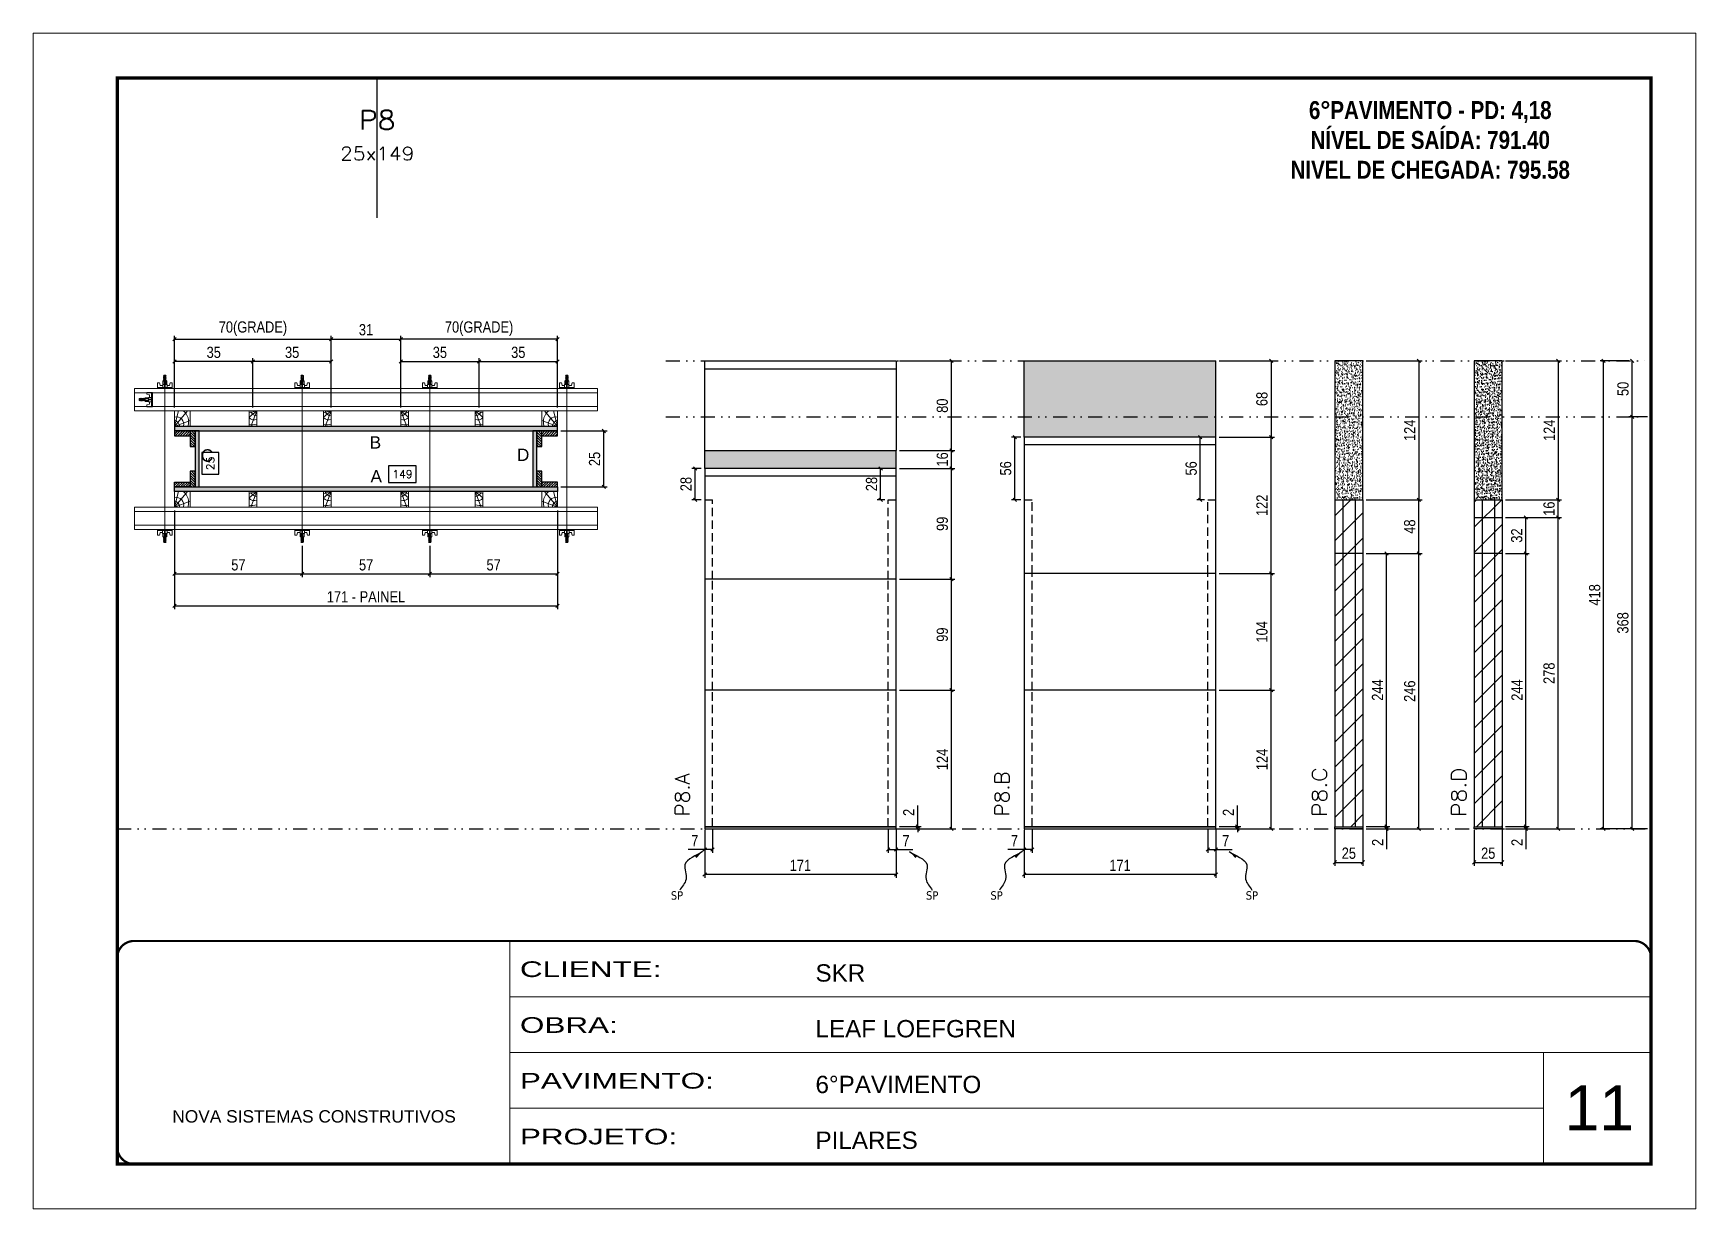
# Model space of a CAD drawing. Extents: x 14400 to 27878, y -21631 to 6985.
# Drawn here: x 17597 to 19082, y 3638 to 4688 of the extents above; entities that cross this region are included whole.
import ezdxf
from ezdxf.enums import TextEntityAlignment as Align

# ---------------------------------------------------------------- set-up
doc = ezdxf.new("R2010")
doc.units = 0
for name, pattern in [('CONTINUO', [0]), ('DASHED', [0.75, 0.5, -0.25]), ('DIVIDE2', [0.625, 0.25, -0.125, 0, -0.125, 0, -0.125]), ('HIDDEN', [0.375, 0.25, -0.125])]:
    doc.linetypes.add(name, pattern=pattern)
for name, color, linetype, lineweight in [('CARIMBO', 255, 'Continuous', 9), ('Folhas', 255, 'Continuous', 9), ('Hachura', 251, 'Continuous', 9), ('Madeira', 126, 'Continuous', 18), ('Perfil Metálico', 224, 'Continuous', 18), ('SARRAFO DE PRESSAO', 251, 'DASHED', 9), ('Texto Seção', 7, 'Continuous', 15)]:
    doc.layers.add(name, color=color, linetype=linetype, lineweight=lineweight)
for name, color, linetype in [('CHAPA', 1, 'Continuous'), ('COTA', 241, 'Continuous'), ('MEIO_PONT', 93, 'Continuous'), ('NOMENCLATURA', 7, 'Continuous'), ('Nível', 160, 'Continuous'), ('Painéis', 200, 'Continuous'), ('SARR_2.2x7', 40, 'Continuous'), ('SARRAFO', 251, 'Continuous'), ('Sarrafo de Pressão', 42, 'HIDDEN'), ('texto', 7, 'Continuous'), ('Texto de Titulo', 7, 'Continuous'), ('Texto Qtd Sarr', 242, 'Continuous'), ('TEXTO_GERAL', 7, 'Continuous')]:
    doc.layers.add(name, color=color, linetype=linetype)
doc.styles.add('ARIAL', font='arial.ttf')
doc.styles.add('COTA TECNICA', font='techl___.ttf', dxfattribs={"height": 10})
doc.styles.add('COTA TECNICA 2X', font='techl___.ttf', dxfattribs={"height": 10})
doc.styles.add('COTA TECNICA-50', font='techl___.ttf', dxfattribs={"height": 10})
doc.styles.add('REGUA-120', font='ROMANS.shx', dxfattribs={"height": 15})
doc.styles.add('ROMANC', font='techb___.ttf', dxfattribs={"height": 2.5})
doc.styles.add('ROMANS', font='romans.shx')
doc.styles.get("Standard").update_dxf_attribs({"font": 'arial.ttf'})
doc.styles.add('Tecnologia', font='')
doc.styles.get('Tecnologia').set_extended_font_data('Forgotten Futurist')
doc.dimstyles.new('COTA PAINEL-50', dxfattribs={"dimtxt": 10, "dimasz": 3, "dimexe": 3, "dimexo": 3, "dimgap": 3, "dimtad": 1, "dimdec": 1, "dimzin": 12, "dimdsep": 46, "dimtxsty": 'COTA TECNICA-50', "dimblk1": 'OBLIQUE', "dimblk2": 'OBLIQUE', "dimsah": 1, "dimcen": 0.9, "dimclrd": 4, "dimclre": 4, "dimclrt": 240, "dimadec": 1, "dimazin": 3, "dimtfac": 1, "dimtdec": 1, "dimtmove": 0, "dimatfit": 3, "dimfxl": 1, "dimtolj": 1, "dimtzin": 12, "dimarcsym": 0})
doc.dimstyles.new('PAINEL', dxfattribs={"dimtxt": 10, "dimasz": 3, "dimexe": 3, "dimexo": 3, "dimgap": 3, "dimtad": 1, "dimdec": 1, "dimzin": 12, "dimdsep": 46, "dimtxsty": 'COTA TECNICA', "dimblk1": 'OBLIQUE', "dimblk2": 'OBLIQUE', "dimsah": 1, "dimcen": 0.9, "dimclrd": 4, "dimclre": 4, "dimclrt": 240, "dimadec": 1, "dimazin": 3, "dimtfac": 1, "dimtdec": 1, "dimtmove": 0, "dimatfit": 3, "dimfxl": 1, "dimtolj": 1, "dimtzin": 12, "dimarcsym": 0})
doc.dimstyles.new('SECAO PILAR', dxfattribs={"dimtxt": 10, "dimasz": 3, "dimexe": 3, "dimexo": 3, "dimgap": 3, "dimtad": 1, "dimdec": 1, "dimlfac": 0.5, "dimzin": 12, "dimdsep": 46, "dimtxsty": 'COTA TECNICA 2X', "dimblk1": 'OBLIQUE', "dimblk2": 'OBLIQUE', "dimsah": 1, "dimcen": 0.9, "dimclrd": 256, "dimclre": 256, "dimclrt": 256, "dimadec": 1, "dimazin": 3, "dimtfac": 1, "dimtdec": 1, "dimtmove": 0, "dimatfit": 3, "dimfxl": 1, "dimtolj": 1, "dimtzin": 12, "dimarcsym": 0})
doc.dimstyles.new('SECÇÃO 2', dxfattribs={"dimtxt": 7, "dimasz": 6, "dimexe": 0.18, "dimexo": 2, "dimgap": -4, "dimtad": 3, "dimdec": 1, "dimlfac": 0.5, "dimzin": 12, "dimdsep": 46, "dimtxsty": 'ROMANS', "dimblk": 'ARCHTICK', "dimcen": 0.09, "dimse1": 1, "dimse2": 1, "dimsd1": 1, "dimsd2": 1, "dimclrd": 180, "dimclre": 5, "dimclrt": 1, "dimadec": 0, "dimazin": 3, "dimtfac": 1, "dimtdec": 1, "dimtofl": 0, "dimtmove": 0, "dimatfit": 3, "dimldrblk": 'ARCHTICK', "dimfxl": 1, "dimtolj": 1, "dimtzin": 0, "dimarcsym": 0})
doc.dimstyles.get("Standard").update_dxf_attribs({"dimtxt": 0.18, "dimasz": 0.18, "dimexe": 0.18, "dimexo": 0.0625, "dimgap": 0.09, "dimtad": 0, "dimtih": 1, "dimtoh": 1, "dimdec": 4, "dimzin": 0, "dimdsep": 46, "dimtxsty": 'Standard', "dimcen": 0.09, "dimadec": 0, "dimazin": 0, "dimtfac": 1, "dimtdec": 4, "dimtofl": 0, "dimtmove": 0, "dimatfit": 3, "dimfxl": 1, "dimtolj": 1, "dimtzin": 0, "dimarcsym": 0})

msp = doc.modelspace()

# ---------------------------------------------------------------- texts
at = {"layer": 'CARIMBO', "style": 'ARIAL'}
msp.add_text('11', height=40, dxfattribs=at).set_placement((18964.83, 3707.72))
at = {"layer": 'NOMENCLATURA', "color": 2, "insert": (18844.81, 4653.64), "char_height": 16, "attachment_point": 2, "style": 'ROMANC'}
msp.add_mtext_dynamic_manual_height_columns('\\P6°PAVIMENTO - PD: 4,18\\PNÍVEL DE SAÍDA: 791.40\\PNIVEL DE CHEGADA: 795.58', width=432.3511, gutter_width=1, heights=[0], dxfattribs=at)
at = {"layer": 'texto', "color": 0, "char_height": 7.5, "attachment_point": 5}
for insert in [(18171.95, 3917.37), (18399.97, 3917.37), (18457.45, 3917.37), (18685.48, 3917.37)]:
    msp.add_mtext('{\\fTahoma|b0|i0|c0|p34;\\C4;SP}', dxfattribs=dict(at, insert=insert))
at = {"layer": 'Texto Seção', "style": 'REGUA-120', "width": 1.1}
for s, p in [('P8.C', (18752.38, 3987.62)), ('P8.D', (18876.9, 3987.62))]:
    msp.add_text(s, height=13, rotation=90, dxfattribs=at).set_placement(p)
at = {"layer": 'Texto Seção', "char_height": 13, "width": 285.3299, "attachment_point": 7, "rotation": 90, "style": 'REGUA-120'}
for s, insert in [('P8.A', (18183.25, 3988.11)), ('P8.B', (18468.76, 3988.11))]:
    msp.add_mtext(s, dxfattribs=dict(at, insert=insert))
at = {"layer": 'TEXTO_GERAL', "style": 'ARIAL'}
for s, p in [('B', (17902.59, 4322.07)), ('C', (17752.2, 4310.47)), ('D', (18034.55, 4311.05)), ('A', (17903.34, 4291.84))]:
    msp.add_text(s, height=11, dxfattribs=at).set_placement(p, align=Align.MIDDLE_CENTER)

# ---------------------------------------------------------------- blocks, each defined once
blk = doc.blocks.new('9999999999')
at = {"color": 30, "linetype": 'CONTINUO'}
for p, q in [((98564.6, 34230.2), (98564.6, 34429.4)), ((98564.6, 34379.6), (99584, 34379.6)), ((98564.6, 34329.8), (99488, 34329.8)), ((99584, 34329.8), (99488, 34329.8)), ((99488, 34329.8), (99488, 34230.2)), ((98564.6, 34280), (99488, 34280))]:
    blk.add_line(p, q, dxfattribs=at)
at = {"color": 30, "linetype": 'CONTINUO', "const_width": 2}
blk.add_lwpolyline([(99584, 34230.2), (99584, 34414.4, 0.414214), (99569, 34429.4), (98229, 34429.4, 0.414214), (98214, 34414.4), (98214, 34245.2, 0.414214), (98229, 34230.2), (99584, 34230.2)], format="xyb", dxfattribs=at)
at = {"layer": 'Folhas'}
blk.add_lwpolyline([(98139, 34190.2), (99624, 34190.2), (99624, 35240.2), (98139, 35240.2)], close=True, dxfattribs=at)
at = {"layer": 'Folhas', "color": 30, "const_width": 3}
blk.add_lwpolyline([(98214, 34230.2), (99584, 34230.2), (99584, 35200.2), (98214, 35200.2)], close=True, dxfattribs=at)
at = {"color": 7, "linetype": 'Continuous', "ltscale": 5, "style": 'ARIAL'}
for s, height, p in [('SKR', 15.48, (98837.7, 34393.1)), ('LEAF LOEFGREN', 15.483, (98837.7, 34343.3)), ('6°PAVIMENTO', 15.483, (98837.7, 34293.5)), ('NOVA SISTEMAS CONSTRUTIVOS', 11.059, (98263.2, 34267.2)), ('PILARES', 15.48, (98837.7, 34243.7))]:
    blk.add_text(s, height=height, dxfattribs=at).set_placement(p)
at = {"layer": 'Folhas', "color": 7, "style": 'Tecnologia', "width": 1.5}
for s, p in [('CLIENTE:', (98573.7, 34397.2)), ('OBRA:', (98573.7, 34347.3)), ('PAVIMENTO:', (98573.7, 34297.5)), ('PROJETO:', (98573.7, 34247.7))]:
    blk.add_text(s, height=14, dxfattribs=at).set_placement(p)
blk = doc.blocks.new('*D2658')
at = {"layer": 'COTA', "color": 180, "lineweight": -2, "transparency": 16777216}
for p, q in [((17762.6, 4313.1), (17747.6, 4313.1)), ((17747.6, 4313.1), (17747.6, 4293.7)), ((17762.6, 4293.7), (17762.6, 4313.1)), ((17747.6, 4293.7), (17762.6, 4293.7))]:
    blk.add_line(p, q, dxfattribs=at)
at = {"layer": 'Defpoints', "color": 0, "transparency": 16777216}
for p in [(17762.5, 4332.3), (17762.5, 4282.3), (17766.6, 4282.3)]:
    blk.add_point(p, dxfattribs=at)
at = {"layer": 'COTA', "color": 1, "transparency": 16777216, "insert": (17755.1, 4303.4), "char_height": 7, "attachment_point": 5, "rotation": 90, "style": 'ROMANS'}
blk.add_mtext('\\A1;25', dxfattribs=at)
blk = doc.blocks.new('_ArchTick')
at = {"color": 0, "linetype": 'ByBlock', "const_width": 0.15}
blk.add_lwpolyline([(-0.5, -0.5), (0.5, 0.5)], dxfattribs=at)
blk = doc.blocks.new('*D2659')
at = {"layer": 'COTA', "color": 180, "lineweight": -2, "transparency": 16777216}
for p, q in [((17939.1, 4301.3), (17914.4, 4301.3)), ((17914.4, 4301.3), (17914.4, 4286.3)), ((17939.1, 4286.3), (17939.1, 4301.3)), ((17914.4, 4286.3), (17939.1, 4286.3))]:
    blk.add_line(p, q, dxfattribs=at)
at = {"layer": 'Defpoints', "color": 0, "transparency": 16777216}
for p in [(17745.2, 4282.3), (18043.2, 4282.3), (18043.2, 4282.3)]:
    blk.add_point(p, dxfattribs=at)
at = {"layer": 'COTA', "color": 1, "transparency": 16777216, "insert": (17926.7, 4293.8), "char_height": 7, "attachment_point": 5, "style": 'ROMANS'}
blk.add_mtext('\\A1;149', dxfattribs=at)
blk = doc.blocks.new('_Oblique')
at = {"color": 0, "linetype": 'ByBlock', "lineweight": -2}
blk.add_line((-0.5, -0.5), (0.5, 0.5), dxfattribs=at)
blk = doc.blocks.new('*D2660')
at = {"layer": 'COTA', "lineweight": -2, "transparency": 16777216}
for p, q in [((17723.2, 4261.3), (17723.2, 4173.2)), ((18065.2, 4261.4), (18065.2, 4173.2)), ((17723.2, 4176.2), (18065.2, 4176.2))]:
    blk.add_line(p, q, dxfattribs=at)
at = {"layer": 'Defpoints', "color": 0, "transparency": 16777216}
for p in [(17723.2, 4264.3), (18065.2, 4264.4), (18065.2, 4176.2)]:
    blk.add_point(p, dxfattribs=at)
at = {"layer": 'COTA', "lineweight": -2, "transparency": 16777216, "xscale": 3, "yscale": 3, "zscale": 3, "rotation": 180}
blk.add_blockref('_Oblique', (17723.2, 4176.2), dxfattribs=at)
at = {"layer": 'COTA', "lineweight": -2, "transparency": 16777216, "xscale": 3, "yscale": 3, "zscale": 3}
blk.add_blockref('_Oblique', (18065.2, 4176.2), dxfattribs=at)
at = {"layer": 'COTA', "transparency": 16777216, "insert": (17894.2, 4184.2), "char_height": 10, "attachment_point": 5, "style": 'COTA TECNICA 2X'}
blk.add_mtext('\\A1;171 - PAINEL', dxfattribs=at)
blk = doc.blocks.new('*D2661')
at = {"layer": 'COTA', "lineweight": -2, "transparency": 16777216}
for p, q in [((17723.2, 4261.3), (17723.2, 4201.6)), ((17837.3, 4229.6), (17837.3, 4201.6)), ((17723.2, 4204.6), (17837.3, 4204.6))]:
    blk.add_line(p, q, dxfattribs=at)
at = {"layer": 'Defpoints', "color": 0, "transparency": 16777216}
for p in [(17723.2, 4264.3), (17837.3, 4232.6), (17837.3, 4204.6)]:
    blk.add_point(p, dxfattribs=at)
at = {"layer": 'COTA', "lineweight": -2, "transparency": 16777216, "xscale": 3, "yscale": 3, "zscale": 3, "rotation": 180}
blk.add_blockref('_Oblique', (17723.2, 4204.6), dxfattribs=at)
at = {"layer": 'COTA', "lineweight": -2, "transparency": 16777216, "xscale": 3, "yscale": 3, "zscale": 3}
blk.add_blockref('_Oblique', (17837.3, 4204.6), dxfattribs=at)
at = {"layer": 'COTA', "transparency": 16777216, "insert": (17780.2, 4212.7), "char_height": 10, "attachment_point": 5, "style": 'COTA TECNICA 2X'}
blk.add_mtext('\\A1;57', dxfattribs=at)
blk = doc.blocks.new('*D2662')
at = {"layer": 'COTA', "lineweight": -2, "transparency": 16777216}
for p, q in [((18065.2, 4261.3), (18065.2, 4201.6)), ((17951.3, 4229.6), (17951.3, 4201.6)), ((17951.3, 4204.6), (18065.2, 4204.6))]:
    blk.add_line(p, q, dxfattribs=at)
at = {"layer": 'Defpoints', "color": 0, "transparency": 16777216}
for p in [(18065.2, 4264.3), (17951.3, 4232.6), (18065.2, 4204.6)]:
    blk.add_point(p, dxfattribs=at)
at = {"layer": 'COTA', "lineweight": -2, "transparency": 16777216, "xscale": 3, "yscale": 3, "zscale": 3, "rotation": 180}
blk.add_blockref('_Oblique', (17951.3, 4204.6), dxfattribs=at)
at = {"layer": 'COTA', "lineweight": -2, "transparency": 16777216, "xscale": 3, "yscale": 3, "zscale": 3}
blk.add_blockref('_Oblique', (18065.2, 4204.6), dxfattribs=at)
at = {"layer": 'COTA', "transparency": 16777216, "insert": (18008.2, 4212.7), "char_height": 10, "attachment_point": 5, "style": 'COTA TECNICA 2X'}
blk.add_mtext('\\A1;57', dxfattribs=at)
blk = doc.blocks.new('C')
at = {"layer": 'Hachura', "color": 0}
for p, q in [((0, 3.22), (0, -3.22)), ((0.45, 3.22), (0, 3.22)), ((0.46, 3.16), (0, 3.16)), ((0.46, 3.05), (0, 3.05)), ((0.46, 2.88), (0, 2.88)), ((0, 2.75), (0, -1.16)), ((0.46, 2.65), (0, 2.65)), ((0.46, 2.23), (0, 2.23)), ((0.46, 1.51), (0, 1.51)), ((0.39, 0.49), (0.17, 0.49)), ((0.45, -3.23), (0.45, 3.22)), ((0.45, 3.22), (2.58, 3.22)), ((1.74, 0.97), (0.45, 0.97)), ((1.45, 0.1), (0.45, 0.1)), ((1.35, 1.94), (1.35, 0.96)), ((2.58, 2.39), (1.47, 2.09)), ((1.74, -0.97), (1.74, 0.97)), ((1.74, 0.97), (1.74, 0.84)), ((1.74, 0.97), (1.74, 0.84)), ((1.74, 0.84), (3.35, 0.84)), ((3.35, 0.45), (1.74, 0.45)), ((2.58, 3.22), (2.58, 2.39)), ((3.32, 0.84), (3.32, -0.84)), ((3.35, 0.84), (3.35, -0.84)), ((3.68, 0.45), (3.35, 0.45)), ((3.84, -0.52), (3.35, 0.45)), ((3.35, 0.06), (3.67, -0.57)), ((3.68, 0.45), (4.16, -0.52)), ((3.72, 0.5), (4.25, -0.57)), ((4.37, -0.55), (3.83, 0.53)), ((4.15, 0.45), (3.93, 0.45)), ((4.42, -0.52), (3.93, 0.45)), ((4.15, 0.45), (4.26, 0.45)), ((4.26, 0.45), (4.74, -0.52)), ((4.3, 0.5), (4.83, -0.57)), ((4.95, -0.55), (4.41, 0.53)), ((4.51, 0.45), (4.84, 0.45)), ((5, -0.52), (4.51, 0.45)), ((4.84, 0.45), (5.32, -0.52)), ((4.88, 0.5), (5.41, -0.57)), ((5.53, -0.55), (4.99, 0.53)), ((5.58, -0.52), (5.09, 0.45)), ((5.42, 0.45), (5.09, 0.45)), ((5.58, -0.52), (5.09, 0.45)), ((5.42, 0.45), (5.74, -0.19)), ((5.46, 0.5), (5.74, -0.07)), ((5.74, 0.19), (5.57, 0.53)), ((5.74, 0.32), (5.68, 0.45)), ((5.68, 0.45), (5.74, 0.45)), ((5.74, 0.45), (5.9, 0.29)), ((5.74, 0.45), (5.74, -0.52)), ((5.9, -0.36), (5.9, 0.29)), ((0.45, 0), (0, 0)), ((0.46, -1.52), (0, -1.52)), ((0.46, -2.23), (0, -2.23)), ((0.46, -2.65), (0, -2.65)), ((0.46, -2.88), (0, -2.88)), ((0.46, -3.05), (0, -3.05)), ((0.46, -3.16), (0, -3.16)), ((0, -3.22), (2.57, -3.22)), ((0.08, -0.48), (0.29, -0.48)), ((0.29, -0.48), (0.4, -0.48)), ((0.45, 0), (0.45, -0.97)), ((0.45, -0.16), (1.45, -0.16)), ((0.45, -0.65), (0.45, -0.32)), ((0.45, -3.23), (0.45, -0.65)), ((0.45, -0.97), (1.74, -0.97)), ((1.35, -1.94), (1.35, -0.97)), ((2.58, -2.39), (1.47, -2.1)), ((3.35, -0.32), (1.74, -0.32)), ((3.35, -0.84), (1.74, -0.84)), ((2.58, -3.23), (2.58, -2.39)), ((3.35, -0.07), (3.58, -0.52)), ((3.35, -0.52), (3.58, -0.52)), ((3.84, -0.52), (4.16, -0.52)), ((4.42, -0.52), (4.74, -0.52)), ((4.63, -0.52), (4.74, -0.52)), ((5, -0.52), (5.32, -0.52)), ((5.58, -0.52), (5.74, -0.52)), ((5.74, -0.52), (5.9, -0.36)), ((5.74, -0.52), (5.74, -0.52))]:
    blk.add_line(p, q, dxfattribs=at)
for centre, radius, start, end in [((1.52, 1.94), 0.161, 104.74356, 180), ((1.44, -0.03), 0.129, 272.69497, 87.30503), ((3.81, 0.39), 0.143, 25.56881, 154.43119), ((4.39, 0.39), 0.143, 25.56881, 154.43119), ((4.97, 0.39), 0.143, 25.56881, 154.43119), ((5.55, 0.39), 0.143, 25.56881, 154.43119), ((0.17, -0.37), 0.174, 221.74404, 317.85924), ((1.52, -1.94), 0.161, 180, 255.25644), ((3.71, -0.4), 0.174, 222.14076, 318.25596), ((4.29, -0.4), 0.174, 222.14076, 318.25596), ((4.87, -0.4), 0.174, 222.14076, 318.25596), ((5.45, -0.4), 0.174, 222.14076, 318.25596), ((5.61, -0.4), 0.174, 317.85924, 318.25596)]:
    blk.add_arc(centre, radius, start, end, dxfattribs=at)
blk = doc.blocks.new('*D2663')
at = {"layer": 'COTA', "lineweight": -2, "transparency": 16777216}
for p, q in [((17837.3, 4229.6), (17837.3, 4201.6)), ((17951.3, 4229.6), (17951.3, 4201.6)), ((17837.3, 4204.6), (17951.3, 4204.6))]:
    blk.add_line(p, q, dxfattribs=at)
at = {"layer": 'Defpoints', "color": 0, "transparency": 16777216}
for p in [(17837.3, 4232.6), (17951.3, 4232.6), (17951.3, 4204.6)]:
    blk.add_point(p, dxfattribs=at)
at = {"layer": 'COTA', "lineweight": -2, "transparency": 16777216, "xscale": 3, "yscale": 3, "zscale": 3, "rotation": 180}
blk.add_blockref('_Oblique', (17837.3, 4204.6), dxfattribs=at)
at = {"layer": 'COTA', "lineweight": -2, "transparency": 16777216, "xscale": 3, "yscale": 3, "zscale": 3}
blk.add_blockref('_Oblique', (17951.3, 4204.6), dxfattribs=at)
at = {"layer": 'COTA', "transparency": 16777216, "insert": (17894.3, 4212.7), "char_height": 10, "attachment_point": 5, "style": 'COTA TECNICA 2X'}
blk.add_mtext('\\A1;57', dxfattribs=at)
blk = doc.blocks.new('*D2664')
at = {"layer": 'COTA', "lineweight": -2, "transparency": 16777216}
for p, q in [((17925.2, 4353.3), (17925.2, 4397.3)), ((17995.2, 4353.3), (17995.2, 4397.3)), ((17925.2, 4394.3), (17995.2, 4394.3))]:
    blk.add_line(p, q, dxfattribs=at)
at = {"layer": 'Defpoints', "color": 0, "transparency": 16777216}
for p in [(17995.2, 4394.3), (17925.2, 4350.3), (17995.2, 4350.3)]:
    blk.add_point(p, dxfattribs=at)
at = {"layer": 'COTA', "lineweight": -2, "transparency": 16777216, "xscale": 3, "yscale": 3, "zscale": 3, "rotation": 180}
blk.add_blockref('_Oblique', (17925.2, 4394.3), dxfattribs=at)
at = {"layer": 'COTA', "lineweight": -2, "transparency": 16777216, "xscale": 3, "yscale": 3, "zscale": 3}
blk.add_blockref('_Oblique', (17995.2, 4394.3), dxfattribs=at)
at = {"layer": 'COTA', "transparency": 16777216, "insert": (17960.2, 4402.5), "char_height": 10, "attachment_point": 5, "style": 'COTA TECNICA 2X'}
blk.add_mtext('\\A1;35', dxfattribs=at)
blk = doc.blocks.new('*D2665')
at = {"layer": 'COTA', "lineweight": -2, "transparency": 16777216}
for p, q in [((17995.2, 4353.3), (17995.2, 4397.3)), ((18065.2, 4353.3), (18065.2, 4397.3)), ((17995.2, 4394.3), (18065.2, 4394.3))]:
    blk.add_line(p, q, dxfattribs=at)
at = {"layer": 'Defpoints', "color": 0, "transparency": 16777216}
for p in [(18065.2, 4394.3), (17995.2, 4350.3), (18065.2, 4350.3)]:
    blk.add_point(p, dxfattribs=at)
at = {"layer": 'COTA', "lineweight": -2, "transparency": 16777216, "xscale": 3, "yscale": 3, "zscale": 3, "rotation": 180}
blk.add_blockref('_Oblique', (17995.2, 4394.3), dxfattribs=at)
at = {"layer": 'COTA', "lineweight": -2, "transparency": 16777216, "xscale": 3, "yscale": 3, "zscale": 3}
blk.add_blockref('_Oblique', (18065.2, 4394.3), dxfattribs=at)
at = {"layer": 'COTA', "transparency": 16777216, "insert": (18030.2, 4402.5), "char_height": 10, "attachment_point": 5, "style": 'COTA TECNICA 2X'}
blk.add_mtext('\\A1;35', dxfattribs=at)
blk = doc.blocks.new('*D2666')
at = {"layer": 'COTA', "lineweight": -2, "transparency": 16777216}
for p, q in [((17925.2, 4353.3), (17925.2, 4417.4)), ((18065.2, 4414.4), (17925.2, 4414.4)), ((18065.2, 4353.3), (18065.2, 4417.4))]:
    blk.add_line(p, q, dxfattribs=at)
at = {"layer": 'Defpoints', "color": 0, "transparency": 16777216}
for p in [(17925.2, 4414.4), (17925.2, 4350.3), (18065.2, 4350.3)]:
    blk.add_point(p, dxfattribs=at)
at = {"layer": 'COTA', "lineweight": -2, "transparency": 16777216, "xscale": 3, "yscale": 3, "zscale": 3, "rotation": 180}
blk.add_blockref('_Oblique', (17925.2, 4414.4), dxfattribs=at)
at = {"layer": 'COTA', "lineweight": -2, "transparency": 16777216, "xscale": 3, "yscale": 3, "zscale": 3}
blk.add_blockref('_Oblique', (18065.2, 4414.4), dxfattribs=at)
at = {"layer": 'COTA', "transparency": 16777216, "insert": (17995.2, 4423.7), "char_height": 10, "attachment_point": 5, "style": 'COTA TECNICA 2X'}
blk.add_mtext('\\A1;70(GRADE)', dxfattribs=at)
blk = doc.blocks.new('*D2667')
at = {"layer": 'COTA', "lineweight": -2, "transparency": 16777216}
for p, q in [((18068.2, 4332.3), (18109.5, 4332.3)), ((18106.5, 4282.3), (18106.5, 4332.3)), ((18068.2, 4282.3), (18109.5, 4282.3))]:
    blk.add_line(p, q, dxfattribs=at)
at = {"layer": 'Defpoints', "color": 0, "transparency": 16777216}
for p in [(18065.2, 4332.3), (18106.5, 4332.3), (18065.2, 4282.3)]:
    blk.add_point(p, dxfattribs=at)
at = {"layer": 'COTA', "lineweight": -2, "transparency": 16777216, "xscale": 3, "yscale": 3, "zscale": 3}
for p, rotation in [((18106.5, 4332.3), 90), ((18106.5, 4282.3), 270)]:
    blk.add_blockref('_Oblique', p, dxfattribs=dict(at, rotation=rotation))
at = {"layer": 'COTA', "transparency": 16777216, "insert": (18098.4, 4307.3), "char_height": 10, "attachment_point": 5, "rotation": 90, "style": 'COTA TECNICA 2X'}
blk.add_mtext('\\A1;25', dxfattribs=at)
blk = doc.blocks.new('PONTALETE')
at = {"layer": 'Madeira'}
for q in [(2.71, 7), (7, 5.76), (7, 1.74)]:
    blk.add_line((0, 0), q, dxfattribs=at)
blk.add_lwpolyline([(0, 0), (7, 0), (7, 7), (0, 7)], close=True, dxfattribs=at)
for centre, radius, start, end in [((2.04, 0.06), 6.23, 37.28179, 109.09128), ((1.09, 0.9), 3.19, 343.60304, 109.98471), ((-0.21, -0.78), 3.09, 14.63219, 86.0383)]:
    blk.add_arc(centre, radius, start, end, dxfattribs=at)
blk = doc.blocks.new('MEIO PONTALETE')
at = {"layer": 'Madeira'}
for q in [(2.71, 7), (3.5, 2.88), (3.5, 0.87)]:
    blk.add_line((0, 0), q, dxfattribs=at)
blk.add_lwpolyline([(0, 0), (3.5, 0), (3.5, 7), (0, 7)], close=True, dxfattribs=at)
for centre, radius, start, end in [((2.04, 0.06), 6.23, 76.44987, 109.09128), ((1.09, 0.9), 3.19, 40.90626, 109.98471), ((-0.21, -0.78), 3.09, 14.63219, 86.0383)]:
    blk.add_arc(centre, radius, start, end, dxfattribs=at)
blk = doc.blocks.new('titulo1')
at = {"layer": 'Defpoints', "color": 252, "linetype": 'HIDDEN', "ltscale": 2}
blk.add_line((0, 0), (0, 125), dxfattribs=at)
at = {"layer": 'Defpoints', "style": 'ROMANS', "oblique": 15}
blk.add_attdef('FOLHA', text='', height=10, dxfattribs=at).set_placement((0, 15.6), align=Align.MIDDLE_CENTER)
at = {"layer": 'Texto Qtd Sarr', "color": 3, "style": 'ROMANS', "oblique": 15}
for tag, height, p in [('TITULO', 17, (0, 71.4)), ('SEÇÃO', 12, (0, 41.5))]:
    blk.add_attdef(tag, text='', height=height, dxfattribs=at).set_placement(p, align=Align.MIDDLE_CENTER)
blk = doc.blocks.new('*D2668')
at = {"layer": 'COTA', "lineweight": -2, "transparency": 16777216}
for p, q in [((17793.2, 4353.3), (17793.2, 4397.3)), ((17863.2, 4353.3), (17863.2, 4397.3)), ((17863.2, 4394.3), (17793.2, 4394.3))]:
    blk.add_line(p, q, dxfattribs=at)
at = {"layer": 'Defpoints', "color": 0, "transparency": 16777216}
for p in [(17793.2, 4394.3), (17793.2, 4350.3), (17863.2, 4350.3)]:
    blk.add_point(p, dxfattribs=at)
at = {"layer": 'COTA', "lineweight": -2, "transparency": 16777216, "xscale": 3, "yscale": 3, "zscale": 3, "rotation": 180}
blk.add_blockref('_Oblique', (17793.2, 4394.3), dxfattribs=at)
at = {"layer": 'COTA', "lineweight": -2, "transparency": 16777216, "xscale": 3, "yscale": 3, "zscale": 3}
blk.add_blockref('_Oblique', (17863.2, 4394.3), dxfattribs=at)
at = {"layer": 'COTA', "transparency": 16777216, "insert": (17828.2, 4402.5), "char_height": 10, "attachment_point": 5, "style": 'COTA TECNICA 2X'}
blk.add_mtext('\\A1;35', dxfattribs=at)
blk = doc.blocks.new('*D2669')
at = {"layer": 'COTA', "lineweight": -2, "transparency": 16777216}
for p, q in [((17723.2, 4353.3), (17723.2, 4397.3)), ((17793.2, 4353.3), (17793.2, 4397.3)), ((17793.2, 4394.3), (17723.2, 4394.3))]:
    blk.add_line(p, q, dxfattribs=at)
at = {"layer": 'Defpoints', "color": 0, "transparency": 16777216}
for p in [(17723.2, 4394.3), (17723.2, 4350.3), (17793.2, 4350.3)]:
    blk.add_point(p, dxfattribs=at)
at = {"layer": 'COTA', "lineweight": -2, "transparency": 16777216, "xscale": 3, "yscale": 3, "zscale": 3, "rotation": 180}
blk.add_blockref('_Oblique', (17723.2, 4394.3), dxfattribs=at)
at = {"layer": 'COTA', "lineweight": -2, "transparency": 16777216, "xscale": 3, "yscale": 3, "zscale": 3}
blk.add_blockref('_Oblique', (17793.2, 4394.3), dxfattribs=at)
at = {"layer": 'COTA', "transparency": 16777216, "insert": (17758.2, 4402.5), "char_height": 10, "attachment_point": 5, "style": 'COTA TECNICA 2X'}
blk.add_mtext('\\A1;35', dxfattribs=at)
blk = doc.blocks.new('*D2670')
at = {"layer": 'COTA', "lineweight": -2, "transparency": 16777216}
for p, q in [((17723.2, 4353.3), (17723.2, 4417.4)), ((17723.2, 4414.4), (17863.2, 4414.4)), ((17863.2, 4353.3), (17863.2, 4417.4))]:
    blk.add_line(p, q, dxfattribs=at)
at = {"layer": 'Defpoints', "color": 0, "transparency": 16777216}
for p in [(17863.2, 4414.4), (17723.2, 4350.3), (17863.2, 4350.3)]:
    blk.add_point(p, dxfattribs=at)
at = {"layer": 'COTA', "lineweight": -2, "transparency": 16777216, "xscale": 3, "yscale": 3, "zscale": 3, "rotation": 180}
blk.add_blockref('_Oblique', (17723.2, 4414.4), dxfattribs=at)
at = {"layer": 'COTA', "lineweight": -2, "transparency": 16777216, "xscale": 3, "yscale": 3, "zscale": 3}
blk.add_blockref('_Oblique', (17863.2, 4414.4), dxfattribs=at)
at = {"layer": 'COTA', "transparency": 16777216, "insert": (17793.2, 4423.7), "char_height": 10, "attachment_point": 5, "style": 'COTA TECNICA 2X'}
blk.add_mtext('\\A1;70(GRADE)', dxfattribs=at)
blk = doc.blocks.new('*D2671')
at = {"layer": 'COTA', "lineweight": -2, "transparency": 16777216}
for p, q in [((17863.2, 4353.3), (17863.2, 4417.4)), ((17863.2, 4414.4), (17925.2, 4414.4)), ((17925.2, 4353.3), (17925.2, 4417.4))]:
    blk.add_line(p, q, dxfattribs=at)
at = {"layer": 'Defpoints', "color": 0, "transparency": 16777216}
for p in [(17925.2, 4414.4), (17863.2, 4350.3), (17925.2, 4350.3)]:
    blk.add_point(p, dxfattribs=at)
at = {"layer": 'COTA', "lineweight": -2, "transparency": 16777216, "xscale": 3, "yscale": 3, "zscale": 3, "rotation": 180}
blk.add_blockref('_Oblique', (17863.2, 4414.4), dxfattribs=at)
at = {"layer": 'COTA', "lineweight": -2, "transparency": 16777216, "xscale": 3, "yscale": 3, "zscale": 3}
blk.add_blockref('_Oblique', (17925.2, 4414.4), dxfattribs=at)
at = {"layer": 'COTA', "transparency": 16777216, "insert": (17894.2, 4422.7), "char_height": 10, "attachment_point": 5, "style": 'COTA TECNICA 2X'}
blk.add_mtext('\\A1;31', dxfattribs=at)
blk = doc.blocks.new('*D2672')
at = {"layer": 'COTA', "color": 4, "lineweight": -2, "transparency": 16777216}
for p, q in [((19039, 4344.9), (19022.1, 4344.9)), ((19025.1, 3976.9), (19025.1, 4344.9)), ((19039, 3976.9), (19022.1, 3976.9))]:
    blk.add_line(p, q, dxfattribs=at)
at = {"layer": 'Defpoints', "color": 0, "transparency": 16777216}
for p in [(19025.1, 4344.9), (19042, 4344.9), (19042, 3976.9)]:
    blk.add_point(p, dxfattribs=at)
at = {"layer": 'COTA', "color": 4, "lineweight": -2, "transparency": 16777216, "xscale": 3, "yscale": 3, "zscale": 3}
for p, rotation in [((19025.1, 4344.9), 90), ((19025.1, 3976.9), 270)]:
    blk.add_blockref('_Oblique', p, dxfattribs=dict(at, rotation=rotation))
at = {"layer": 'COTA', "color": 240, "transparency": 16777216, "insert": (19016.9, 4160.9), "char_height": 10, "attachment_point": 5, "rotation": 90, "style": 'COTA TECNICA'}
blk.add_mtext('\\A1;368', dxfattribs=at)
blk = doc.blocks.new('*D2673')
at = {"layer": 'COTA', "color": 4, "lineweight": -2, "transparency": 16777216}
blk.add_line((19025.1, 4344.9), (19025.1, 4394.9), dxfattribs=at)
at = {"layer": 'Defpoints', "color": 0, "transparency": 16777216}
for p in [(19025.1, 4394.9), (19025.1, 4394.9), (19025.1, 4344.9)]:
    blk.add_point(p, dxfattribs=at)
at = {"layer": 'COTA', "color": 4, "lineweight": -2, "transparency": 16777216, "xscale": 3, "yscale": 3, "zscale": 3}
for p, rotation in [((19025.1, 4394.9), 90), ((19025.1, 4344.9), 270)]:
    blk.add_blockref('_Oblique', p, dxfattribs=dict(at, rotation=rotation))
at = {"layer": 'COTA', "color": 240, "transparency": 16777216, "insert": (19017, 4369.9), "char_height": 10, "attachment_point": 5, "rotation": 90, "style": 'COTA TECNICA'}
blk.add_mtext('\\A1;50', dxfattribs=at)
blk = doc.blocks.new('*D2674')
at = {"layer": 'COTA', "color": 4, "lineweight": -2, "transparency": 16777216}
for p, q in [((19022.1, 4394.9), (18996.7, 4394.9)), ((18999.7, 3976.9), (18999.7, 4394.9)), ((19022.1, 3976.9), (18996.7, 3976.9))]:
    blk.add_line(p, q, dxfattribs=at)
at = {"layer": 'Defpoints', "color": 0, "transparency": 16777216}
for p in [(18999.7, 4394.9), (19025.1, 4394.9), (19025.1, 3976.9)]:
    blk.add_point(p, dxfattribs=at)
at = {"layer": 'COTA', "color": 4, "lineweight": -2, "transparency": 16777216, "xscale": 3, "yscale": 3, "zscale": 3}
for p, rotation in [((18999.7, 4394.9), 90), ((18999.7, 3976.9), 270)]:
    blk.add_blockref('_Oblique', p, dxfattribs=dict(at, rotation=rotation))
at = {"layer": 'COTA', "color": 240, "transparency": 16777216, "insert": (18991.7, 4185.9), "char_height": 10, "attachment_point": 5, "rotation": 90, "style": 'COTA TECNICA'}
blk.add_mtext('\\A1;418', dxfattribs=at)
blk = doc.blocks.new('*D2675')
at = {"layer": 'COTA', "color": 4, "lineweight": -2, "transparency": 16777216}
for p, q in [((18196.7, 3975.9), (18196.7, 3933.2)), ((18367.7, 3975.9), (18367.7, 3933.2)), ((18367.7, 3936.2), (18196.7, 3936.2))]:
    blk.add_line(p, q, dxfattribs=at)
at = {"layer": 'Defpoints', "color": 0, "transparency": 16777216}
for p in [(18196.7, 3978.9), (18367.7, 3978.9), (18196.7, 3936.2)]:
    blk.add_point(p, dxfattribs=at)
at = {"layer": 'COTA', "color": 4, "lineweight": -2, "transparency": 16777216, "xscale": 3, "yscale": 3, "zscale": 3, "rotation": 180}
blk.add_blockref('_Oblique', (18196.7, 3936.2), dxfattribs=at)
at = {"layer": 'COTA', "color": 4, "lineweight": -2, "transparency": 16777216, "xscale": 3, "yscale": 3, "zscale": 3}
blk.add_blockref('_Oblique', (18367.7, 3936.2), dxfattribs=at)
at = {"layer": 'COTA', "color": 240, "transparency": 16777216, "insert": (18282.2, 3944.3), "char_height": 10, "attachment_point": 5, "style": 'COTA TECNICA'}
blk.add_mtext('\\A1;171', dxfattribs=at)
blk = doc.blocks.new('*D2676')
at = {"layer": 'COTA', "color": 4, "lineweight": -2, "transparency": 16777216}
for p, q in [((18360.7, 3975.9), (18360.7, 3955.4)), ((18367.7, 3973.9), (18367.7, 3955.4)), ((18360.7, 3958.4), (18367.7, 3958.4)), ((18367.7, 3958.4), (18382.5, 3958.4))]:
    blk.add_line(p, q, dxfattribs=at)
at = {"layer": 'Defpoints', "color": 0, "transparency": 16777216}
for p in [(18360.7, 3978.9), (18367.7, 3976.9), (18367.7, 3958.4)]:
    blk.add_point(p, dxfattribs=at)
at = {"layer": 'COTA', "color": 4, "lineweight": -2, "transparency": 16777216, "xscale": 3, "yscale": 3, "zscale": 3, "rotation": 180}
blk.add_blockref('_Oblique', (18360.7, 3958.4), dxfattribs=at)
at = {"layer": 'COTA', "color": 4, "lineweight": -2, "transparency": 16777216, "xscale": 3, "yscale": 3, "zscale": 3}
blk.add_blockref('_Oblique', (18367.7, 3958.4), dxfattribs=at)
at = {"layer": 'COTA', "color": 240, "transparency": 16777216, "insert": (18376.6, 3966.4), "char_height": 10, "attachment_point": 5, "style": 'COTA TECNICA-50'}
blk.add_mtext('\\A1;7', dxfattribs=at)
blk = doc.blocks.new('*D2677')
at = {"layer": 'COTA', "color": 4, "lineweight": -2, "transparency": 16777216}
for p, q in [((18196.7, 3973.9), (18196.7, 3955.4)), ((18203.7, 3975.9), (18203.7, 3955.4)), ((18196.7, 3958.4), (18182, 3958.4)), ((18203.7, 3958.4), (18196.7, 3958.4))]:
    blk.add_line(p, q, dxfattribs=at)
at = {"layer": 'Defpoints', "color": 0, "transparency": 16777216}
for p in [(18196.7, 3976.9), (18203.7, 3978.9), (18196.7, 3958.4)]:
    blk.add_point(p, dxfattribs=at)
at = {"layer": 'COTA', "color": 4, "lineweight": -2, "transparency": 16777216, "xscale": 3, "yscale": 3, "zscale": 3, "rotation": 180}
blk.add_blockref('_Oblique', (18196.7, 3958.4), dxfattribs=at)
at = {"layer": 'COTA', "color": 4, "lineweight": -2, "transparency": 16777216, "xscale": 3, "yscale": 3, "zscale": 3}
blk.add_blockref('_Oblique', (18203.7, 3958.4), dxfattribs=at)
at = {"layer": 'COTA', "color": 240, "transparency": 16777216, "insert": (18187.9, 3966.4), "char_height": 10, "attachment_point": 5, "style": 'COTA TECNICA-50'}
blk.add_mtext('\\A1;7', dxfattribs=at)
blk = doc.blocks.new('*D2679')
at = {"layer": 'COTA', "color": 4, "linetype": 'ByBlock', "lineweight": -2, "transparency": 16777216}
for p, q in [((18370.7, 4100.9), (18420.1, 4100.9)), ((18417.1, 3976.9), (18417.1, 4100.9)), ((18370.7, 3976.9), (18420.1, 3976.9))]:
    blk.add_line(p, q, dxfattribs=at)
at = {"layer": 'Defpoints', "color": 0, "linetype": 'ByBlock', "transparency": 16777216}
for p in [(18367.7, 4100.9), (18417.1, 4100.9), (18367.7, 3976.9)]:
    blk.add_point(p, dxfattribs=at)
at = {"layer": 'COTA', "color": 4, "linetype": 'ByBlock', "lineweight": -2, "transparency": 16777216, "xscale": 3, "yscale": 3, "zscale": 3}
for p, rotation in [((18417.1, 4100.9), 90), ((18417.1, 3976.9), 270)]:
    blk.add_blockref('_Oblique', p, dxfattribs=dict(at, rotation=rotation))
at = {"layer": 'COTA', "color": 240, "linetype": 'ByBlock', "transparency": 16777216, "insert": (18409, 4038.9), "char_height": 10, "attachment_point": 5, "rotation": 90, "style": 'COTA TECNICA'}
blk.add_mtext('\\A1;124', dxfattribs=at)
blk = doc.blocks.new('*D2678')
at = {"layer": 'COTA', "color": 4, "lineweight": -2, "transparency": 16777216}
for p, q in [((18387, 3978.9), (18387, 3997.7)), ((18370.7, 3978.9), (18390, 3978.9)), ((18370.7, 3976.9), (18390, 3976.9)), ((18387, 3976.9), (18387, 3978.9)), ((18387, 3976.9), (18387, 3973.9))]:
    blk.add_line(p, q, dxfattribs=at)
at = {"layer": 'Defpoints', "color": 0, "transparency": 16777216}
for p in [(18367.7, 3978.9), (18367.7, 3976.9), (18387, 3976.9)]:
    blk.add_point(p, dxfattribs=at)
at = {"layer": 'COTA', "color": 4, "lineweight": -2, "transparency": 16777216, "xscale": 3, "yscale": 3, "zscale": 3}
for p, rotation in [((18387, 3978.9), 270), ((18387, 3976.9), 90)]:
    blk.add_blockref('_Oblique', p, dxfattribs=dict(at, rotation=rotation))
at = {"layer": 'COTA', "color": 240, "transparency": 16777216, "insert": (18379, 3991.6), "char_height": 10, "attachment_point": 5, "rotation": 90, "style": 'COTA TECNICA-50'}
blk.add_mtext('\\A1;2', dxfattribs=at)
blk = doc.blocks.new('*D2680')
at = {"layer": 'COTA', "color": 4, "linetype": 'ByBlock', "lineweight": -2, "transparency": 16777216}
for p, q in [((18370.7, 4100.9), (18420.1, 4100.9)), ((18417.1, 3976.9), (18417.1, 4100.9)), ((18370.7, 3976.9), (18420.1, 3976.9))]:
    blk.add_line(p, q, dxfattribs=at)
at = {"layer": 'Defpoints', "color": 0, "linetype": 'ByBlock', "transparency": 16777216}
for p in [(18367.7, 4100.9), (18417.1, 4100.9), (18367.7, 3976.9)]:
    blk.add_point(p, dxfattribs=at)
at = {"layer": 'COTA', "color": 4, "linetype": 'ByBlock', "lineweight": -2, "transparency": 16777216, "xscale": 3, "yscale": 3, "zscale": 3}
for p, rotation in [((18417.1, 4100.9), 90), ((18417.1, 3976.9), 270)]:
    blk.add_blockref('_Oblique', p, dxfattribs=dict(at, rotation=rotation))
at = {"layer": 'COTA', "color": 240, "linetype": 'ByBlock', "transparency": 16777216, "insert": (18409, 4038.9), "char_height": 10, "attachment_point": 5, "rotation": 90, "style": 'COTA TECNICA'}
blk.add_mtext('\\A1;124', dxfattribs=at)
blk = doc.blocks.new('*D2681')
at = {"layer": 'COTA', "color": 4, "lineweight": -2, "transparency": 16777216}
for p, q in [((18370.7, 4199.9), (18420.1, 4199.9)), ((18417.1, 4100.9), (18417.1, 4199.9)), ((18370.7, 4100.9), (18420.1, 4100.9))]:
    blk.add_line(p, q, dxfattribs=at)
at = {"layer": 'Defpoints', "color": 0, "transparency": 16777216}
for p in [(18367.7, 4199.9), (18417.1, 4199.9), (18367.7, 4100.9)]:
    blk.add_point(p, dxfattribs=at)
at = {"layer": 'COTA', "color": 4, "lineweight": -2, "transparency": 16777216, "xscale": 3, "yscale": 3, "zscale": 3}
for p, rotation in [((18417.1, 4199.9), 90), ((18417.1, 4100.9), 270)]:
    blk.add_blockref('_Oblique', p, dxfattribs=dict(at, rotation=rotation))
at = {"layer": 'COTA', "color": 240, "transparency": 16777216, "insert": (18409, 4150.4), "char_height": 10, "attachment_point": 5, "rotation": 90, "style": 'COTA TECNICA-50'}
blk.add_mtext('\\A1;99', dxfattribs=at)
blk = doc.blocks.new('*D2682')
at = {"layer": 'COTA', "color": 4, "lineweight": -2, "transparency": 16777216}
for p, q in [((18370.7, 4298.9), (18420.1, 4298.9)), ((18417.1, 4199.9), (18417.1, 4298.9)), ((18370.7, 4199.9), (18420.1, 4199.9))]:
    blk.add_line(p, q, dxfattribs=at)
at = {"layer": 'Defpoints', "color": 0, "transparency": 16777216}
for p in [(18367.7, 4298.9), (18417.1, 4298.9), (18367.7, 4199.9)]:
    blk.add_point(p, dxfattribs=at)
at = {"layer": 'COTA', "color": 4, "lineweight": -2, "transparency": 16777216, "xscale": 3, "yscale": 3, "zscale": 3}
for p, rotation in [((18417.1, 4298.9), 90), ((18417.1, 4199.9), 270)]:
    blk.add_blockref('_Oblique', p, dxfattribs=dict(at, rotation=rotation))
at = {"layer": 'COTA', "color": 240, "transparency": 16777216, "insert": (18409, 4249.4), "char_height": 10, "attachment_point": 5, "rotation": 90, "style": 'COTA TECNICA'}
blk.add_mtext('\\A1;99', dxfattribs=at)
blk = doc.blocks.new('*D2683')
at = {"layer": 'COTA', "color": 4, "lineweight": -2, "transparency": 16777216}
for p, q in [((18193.7, 4298.9), (18185.2, 4298.9)), ((18188.2, 4270.9), (18188.2, 4298.9)), ((18193.7, 4270.9), (18185.2, 4270.9))]:
    blk.add_line(p, q, dxfattribs=at)
at = {"layer": 'Defpoints', "color": 0, "transparency": 16777216}
for p in [(18188.2, 4298.9), (18196.7, 4298.9), (18196.7, 4270.9)]:
    blk.add_point(p, dxfattribs=at)
at = {"layer": 'COTA', "color": 4, "lineweight": -2, "transparency": 16777216, "xscale": 3, "yscale": 3, "zscale": 3}
for p, rotation in [((18188.2, 4298.9), 90), ((18188.2, 4270.9), 270)]:
    blk.add_blockref('_Oblique', p, dxfattribs=dict(at, rotation=rotation))
at = {"layer": 'COTA', "color": 240, "transparency": 16777216, "insert": (18180.1, 4284.9), "char_height": 10, "attachment_point": 5, "rotation": 90, "style": 'COTA TECNICA'}
blk.add_mtext('\\A1;28', dxfattribs=at)
blk = doc.blocks.new('*D2684')
at = {"layer": 'COTA', "color": 4, "lineweight": -2, "transparency": 16777216}
for p, q in [((18357.7, 4298.9), (18350.9, 4298.9)), ((18353.9, 4270.9), (18353.9, 4298.9)), ((18357.7, 4270.9), (18350.9, 4270.9))]:
    blk.add_line(p, q, dxfattribs=at)
at = {"layer": 'Defpoints', "color": 0, "transparency": 16777216}
for p in [(18353.9, 4298.9), (18360.7, 4298.9), (18360.7, 4270.9)]:
    blk.add_point(p, dxfattribs=at)
at = {"layer": 'COTA', "color": 4, "lineweight": -2, "transparency": 16777216, "xscale": 3, "yscale": 3, "zscale": 3}
for p, rotation in [((18353.9, 4298.9), 90), ((18353.9, 4270.9), 270)]:
    blk.add_blockref('_Oblique', p, dxfattribs=dict(at, rotation=rotation))
at = {"layer": 'COTA', "color": 240, "transparency": 16777216, "insert": (18345.8, 4284.9), "char_height": 10, "attachment_point": 5, "rotation": 90, "style": 'COTA TECNICA'}
blk.add_mtext('\\A1;28', dxfattribs=at)
blk = doc.blocks.new('*D2685')
at = {"layer": 'COTA', "color": 4, "lineweight": -2, "transparency": 16777216}
for p, q in [((18370.7, 4314.9), (18420.1, 4314.9)), ((18417.1, 4298.9), (18417.1, 4314.9)), ((18370.7, 4298.9), (18420.1, 4298.9))]:
    blk.add_line(p, q, dxfattribs=at)
at = {"layer": 'Defpoints', "color": 0, "transparency": 16777216}
for p in [(18367.7, 4314.9), (18417.1, 4314.9), (18367.7, 4298.9)]:
    blk.add_point(p, dxfattribs=at)
at = {"layer": 'COTA', "color": 4, "lineweight": -2, "transparency": 16777216, "xscale": 3, "yscale": 3, "zscale": 3}
for p, rotation in [((18417.1, 4314.9), 90), ((18417.1, 4298.9), 270)]:
    blk.add_blockref('_Oblique', p, dxfattribs=dict(at, rotation=rotation))
at = {"layer": 'COTA', "color": 240, "transparency": 16777216, "insert": (18409, 4306.9), "char_height": 10, "attachment_point": 5, "rotation": 90, "style": 'COTA TECNICA'}
blk.add_mtext('\\A1;16', dxfattribs=at)
blk = doc.blocks.new('*D2686')
at = {"layer": 'COTA', "color": 4, "lineweight": -2, "transparency": 16777216}
for p, q in [((18370.7, 4394.9), (18420.1, 4394.9)), ((18417.1, 4314.9), (18417.1, 4394.9)), ((18370.7, 4314.9), (18420.1, 4314.9))]:
    blk.add_line(p, q, dxfattribs=at)
at = {"layer": 'Defpoints', "color": 0, "transparency": 16777216}
for p in [(18367.7, 4394.9), (18417.1, 4394.9), (18367.7, 4314.9)]:
    blk.add_point(p, dxfattribs=at)
at = {"layer": 'COTA', "color": 4, "lineweight": -2, "transparency": 16777216, "xscale": 3, "yscale": 3, "zscale": 3}
for p, rotation in [((18417.1, 4394.9), 90), ((18417.1, 4314.9), 270)]:
    blk.add_blockref('_Oblique', p, dxfattribs=dict(at, rotation=rotation))
at = {"layer": 'COTA', "color": 240, "transparency": 16777216, "insert": (18409, 4354.9), "char_height": 10, "attachment_point": 5, "rotation": 90, "style": 'COTA TECNICA'}
blk.add_mtext('\\A1;80', dxfattribs=at)
blk = doc.blocks.new('*D2687')
at = {"layer": 'COTA', "color": 4, "lineweight": -2, "transparency": 16777216}
for p, q in [((18482.2, 3975.9), (18482.2, 3933.2)), ((18653.2, 3975.9), (18653.2, 3933.2)), ((18653.2, 3936.2), (18482.2, 3936.2))]:
    blk.add_line(p, q, dxfattribs=at)
at = {"layer": 'Defpoints', "color": 0, "transparency": 16777216}
for p in [(18482.2, 3978.9), (18653.2, 3978.9), (18482.2, 3936.2)]:
    blk.add_point(p, dxfattribs=at)
at = {"layer": 'COTA', "color": 4, "lineweight": -2, "transparency": 16777216, "xscale": 3, "yscale": 3, "zscale": 3, "rotation": 180}
blk.add_blockref('_Oblique', (18482.2, 3936.2), dxfattribs=at)
at = {"layer": 'COTA', "color": 4, "lineweight": -2, "transparency": 16777216, "xscale": 3, "yscale": 3, "zscale": 3}
blk.add_blockref('_Oblique', (18653.2, 3936.2), dxfattribs=at)
at = {"layer": 'COTA', "color": 240, "transparency": 16777216, "insert": (18567.7, 3944.3), "char_height": 10, "attachment_point": 5, "style": 'COTA TECNICA'}
blk.add_mtext('\\A1;171', dxfattribs=at)
blk = doc.blocks.new('*D2688')
at = {"layer": 'COTA', "color": 4, "lineweight": -2, "transparency": 16777216}
for p, q in [((18646.2, 3975.9), (18646.2, 3955.4)), ((18653.2, 3973.9), (18653.2, 3955.4)), ((18646.2, 3958.4), (18653.2, 3958.4)), ((18653.2, 3958.4), (18668, 3958.4))]:
    blk.add_line(p, q, dxfattribs=at)
at = {"layer": 'Defpoints', "color": 0, "transparency": 16777216}
for p in [(18646.2, 3978.9), (18653.2, 3976.9), (18653.2, 3958.4)]:
    blk.add_point(p, dxfattribs=at)
at = {"layer": 'COTA', "color": 4, "lineweight": -2, "transparency": 16777216, "xscale": 3, "yscale": 3, "zscale": 3, "rotation": 180}
blk.add_blockref('_Oblique', (18646.2, 3958.4), dxfattribs=at)
at = {"layer": 'COTA', "color": 4, "lineweight": -2, "transparency": 16777216, "xscale": 3, "yscale": 3, "zscale": 3}
blk.add_blockref('_Oblique', (18653.2, 3958.4), dxfattribs=at)
at = {"layer": 'COTA', "color": 240, "transparency": 16777216, "insert": (18662.1, 3966.4), "char_height": 10, "attachment_point": 5, "style": 'COTA TECNICA-50'}
blk.add_mtext('\\A1;7', dxfattribs=at)
blk = doc.blocks.new('*D2689')
at = {"layer": 'COTA', "color": 4, "lineweight": -2, "transparency": 16777216}
for p, q in [((18482.2, 3973.9), (18482.2, 3955.4)), ((18489.2, 3975.9), (18489.2, 3955.4)), ((18482.2, 3958.4), (18467.5, 3958.4)), ((18489.2, 3958.4), (18482.2, 3958.4))]:
    blk.add_line(p, q, dxfattribs=at)
at = {"layer": 'Defpoints', "color": 0, "transparency": 16777216}
for p in [(18482.2, 3976.9), (18489.2, 3978.9), (18482.2, 3958.4)]:
    blk.add_point(p, dxfattribs=at)
at = {"layer": 'COTA', "color": 4, "lineweight": -2, "transparency": 16777216, "xscale": 3, "yscale": 3, "zscale": 3, "rotation": 180}
blk.add_blockref('_Oblique', (18482.2, 3958.4), dxfattribs=at)
at = {"layer": 'COTA', "color": 4, "lineweight": -2, "transparency": 16777216, "xscale": 3, "yscale": 3, "zscale": 3}
blk.add_blockref('_Oblique', (18489.2, 3958.4), dxfattribs=at)
at = {"layer": 'COTA', "color": 240, "transparency": 16777216, "insert": (18473.4, 3966.4), "char_height": 10, "attachment_point": 5, "style": 'COTA TECNICA-50'}
blk.add_mtext('\\A1;7', dxfattribs=at)
blk = doc.blocks.new('*D2691')
at = {"layer": 'COTA', "color": 4, "linetype": 'ByBlock', "lineweight": -2, "transparency": 16777216}
for p, q in [((18656.2, 4100.9), (18705.6, 4100.9)), ((18702.6, 3976.9), (18702.6, 4100.9)), ((18656.2, 3976.9), (18705.6, 3976.9))]:
    blk.add_line(p, q, dxfattribs=at)
at = {"layer": 'Defpoints', "color": 0, "linetype": 'ByBlock', "transparency": 16777216}
for p in [(18653.2, 4100.9), (18702.6, 4100.9), (18653.2, 3976.9)]:
    blk.add_point(p, dxfattribs=at)
at = {"layer": 'COTA', "color": 4, "linetype": 'ByBlock', "lineweight": -2, "transparency": 16777216, "xscale": 3, "yscale": 3, "zscale": 3}
for p, rotation in [((18702.6, 4100.9), 90), ((18702.6, 3976.9), 270)]:
    blk.add_blockref('_Oblique', p, dxfattribs=dict(at, rotation=rotation))
at = {"layer": 'COTA', "color": 240, "linetype": 'ByBlock', "transparency": 16777216, "insert": (18694.5, 4038.9), "char_height": 10, "attachment_point": 5, "rotation": 90, "style": 'COTA TECNICA'}
blk.add_mtext('\\A1;124', dxfattribs=at)
blk = doc.blocks.new('*D2690')
at = {"layer": 'COTA', "color": 4, "lineweight": -2, "transparency": 16777216}
for p, q in [((18672.5, 3978.9), (18672.5, 3997.7)), ((18656.2, 3978.9), (18675.5, 3978.9)), ((18656.2, 3976.9), (18675.5, 3976.9)), ((18672.5, 3976.9), (18672.5, 3978.9)), ((18672.5, 3976.9), (18672.5, 3973.9))]:
    blk.add_line(p, q, dxfattribs=at)
at = {"layer": 'Defpoints', "color": 0, "transparency": 16777216}
for p in [(18653.2, 3978.9), (18653.2, 3976.9), (18672.5, 3976.9)]:
    blk.add_point(p, dxfattribs=at)
at = {"layer": 'COTA', "color": 4, "lineweight": -2, "transparency": 16777216, "xscale": 3, "yscale": 3, "zscale": 3}
for p, rotation in [((18672.5, 3978.9), 270), ((18672.5, 3976.9), 90)]:
    blk.add_blockref('_Oblique', p, dxfattribs=dict(at, rotation=rotation))
at = {"layer": 'COTA', "color": 240, "transparency": 16777216, "insert": (18664.5, 3991.6), "char_height": 10, "attachment_point": 5, "rotation": 90, "style": 'COTA TECNICA-50'}
blk.add_mtext('\\A1;2', dxfattribs=at)
blk = doc.blocks.new('*D2692')
at = {"layer": 'COTA', "color": 4, "linetype": 'ByBlock', "lineweight": -2, "transparency": 16777216}
for p, q in [((18656.2, 4100.9), (18705.6, 4100.9)), ((18702.6, 3976.9), (18702.6, 4100.9)), ((18656.2, 3976.9), (18705.6, 3976.9))]:
    blk.add_line(p, q, dxfattribs=at)
at = {"layer": 'Defpoints', "color": 0, "linetype": 'ByBlock', "transparency": 16777216}
for p in [(18653.2, 4100.9), (18702.6, 4100.9), (18653.2, 3976.9)]:
    blk.add_point(p, dxfattribs=at)
at = {"layer": 'COTA', "color": 4, "linetype": 'ByBlock', "lineweight": -2, "transparency": 16777216, "xscale": 3, "yscale": 3, "zscale": 3}
for p, rotation in [((18702.6, 4100.9), 90), ((18702.6, 3976.9), 270)]:
    blk.add_blockref('_Oblique', p, dxfattribs=dict(at, rotation=rotation))
at = {"layer": 'COTA', "color": 240, "linetype": 'ByBlock', "transparency": 16777216, "insert": (18694.5, 4038.9), "char_height": 10, "attachment_point": 5, "rotation": 90, "style": 'COTA TECNICA'}
blk.add_mtext('\\A1;124', dxfattribs=at)
blk = doc.blocks.new('*D2694')
at = {"layer": 'COTA', "color": 4, "lineweight": -2, "transparency": 16777216}
for p, q in [((18479.2, 4326.9), (18470.7, 4326.9)), ((18473.7, 4270.9), (18473.7, 4326.9)), ((18479.2, 4270.9), (18470.7, 4270.9))]:
    blk.add_line(p, q, dxfattribs=at)
at = {"layer": 'Defpoints', "color": 0, "transparency": 16777216}
for p in [(18473.7, 4326.9), (18482.2, 4326.9), (18482.2, 4270.9)]:
    blk.add_point(p, dxfattribs=at)
at = {"layer": 'COTA', "color": 4, "lineweight": -2, "transparency": 16777216, "xscale": 3, "yscale": 3, "zscale": 3}
for p, rotation in [((18473.7, 4326.9), 90), ((18473.7, 4270.9), 270)]:
    blk.add_blockref('_Oblique', p, dxfattribs=dict(at, rotation=rotation))
at = {"layer": 'COTA', "color": 240, "transparency": 16777216, "insert": (18465.6, 4298.9), "char_height": 10, "attachment_point": 5, "rotation": 90, "style": 'COTA TECNICA'}
blk.add_mtext('\\A1;56', dxfattribs=at)
blk = doc.blocks.new('*D2693')
at = {"layer": 'COTA', "color": 4, "lineweight": -2, "transparency": 16777216}
for p, q in [((18643.2, 4326.9), (18636.4, 4326.9)), ((18639.4, 4270.9), (18639.4, 4326.9)), ((18643.2, 4270.9), (18636.4, 4270.9))]:
    blk.add_line(p, q, dxfattribs=at)
at = {"layer": 'Defpoints', "color": 0, "transparency": 16777216}
for p in [(18639.4, 4326.9), (18646.2, 4326.9), (18646.2, 4270.9)]:
    blk.add_point(p, dxfattribs=at)
at = {"layer": 'COTA', "color": 4, "lineweight": -2, "transparency": 16777216, "xscale": 3, "yscale": 3, "zscale": 3}
for p, rotation in [((18639.4, 4326.9), 90), ((18639.4, 4270.9), 270)]:
    blk.add_blockref('_Oblique', p, dxfattribs=dict(at, rotation=rotation))
at = {"layer": 'COTA', "color": 240, "transparency": 16777216, "insert": (18631.3, 4298.9), "char_height": 10, "attachment_point": 5, "rotation": 90, "style": 'COTA TECNICA'}
blk.add_mtext('\\A1;56', dxfattribs=at)
blk = doc.blocks.new('*D2695')
at = {"layer": 'COTA', "color": 4, "lineweight": -2, "transparency": 16777216}
for p, q in [((18656.2, 4204.9), (18705.6, 4204.9)), ((18702.6, 4100.9), (18702.6, 4204.9)), ((18656.2, 4100.9), (18705.6, 4100.9))]:
    blk.add_line(p, q, dxfattribs=at)
at = {"layer": 'Defpoints', "color": 0, "transparency": 16777216}
for p in [(18653.2, 4204.9), (18702.6, 4204.9), (18653.2, 4100.9)]:
    blk.add_point(p, dxfattribs=at)
at = {"layer": 'COTA', "color": 4, "lineweight": -2, "transparency": 16777216, "xscale": 3, "yscale": 3, "zscale": 3}
for p, rotation in [((18702.6, 4204.9), 90), ((18702.6, 4100.9), 270)]:
    blk.add_blockref('_Oblique', p, dxfattribs=dict(at, rotation=rotation))
at = {"layer": 'COTA', "color": 240, "transparency": 16777216, "insert": (18694.5, 4152.9), "char_height": 10, "attachment_point": 5, "rotation": 90, "style": 'COTA TECNICA'}
blk.add_mtext('\\A1;104', dxfattribs=at)
blk = doc.blocks.new('*D2696')
at = {"layer": 'COTA', "color": 4, "lineweight": -2, "transparency": 16777216}
for p, q in [((18656.2, 4326.9), (18705.6, 4326.9)), ((18702.6, 4204.9), (18702.6, 4326.9)), ((18656.2, 4204.9), (18705.6, 4204.9))]:
    blk.add_line(p, q, dxfattribs=at)
at = {"layer": 'Defpoints', "color": 0, "transparency": 16777216}
for p in [(18653.2, 4326.9), (18702.6, 4326.9), (18653.2, 4204.9)]:
    blk.add_point(p, dxfattribs=at)
at = {"layer": 'COTA', "color": 4, "lineweight": -2, "transparency": 16777216, "xscale": 3, "yscale": 3, "zscale": 3}
for p, rotation in [((18702.6, 4326.9), 90), ((18702.6, 4204.9), 270)]:
    blk.add_blockref('_Oblique', p, dxfattribs=dict(at, rotation=rotation))
at = {"layer": 'COTA', "color": 240, "transparency": 16777216, "insert": (18694.5, 4265.9), "char_height": 10, "attachment_point": 5, "rotation": 90, "style": 'COTA TECNICA'}
blk.add_mtext('\\A1;122', dxfattribs=at)
blk = doc.blocks.new('*D2697')
at = {"layer": 'COTA', "color": 4, "lineweight": -2, "transparency": 16777216}
for p, q in [((18759.6, 3975.9), (18759.6, 3944)), ((18784.6, 3975.9), (18784.6, 3944)), ((18759.6, 3947), (18784.6, 3947))]:
    blk.add_line(p, q, dxfattribs=at)
at = {"layer": 'Defpoints', "color": 0, "transparency": 16777216}
for p in [(18759.6, 3978.9), (18784.6, 3978.9), (18784.6, 3947)]:
    blk.add_point(p, dxfattribs=at)
at = {"layer": 'COTA', "color": 4, "lineweight": -2, "transparency": 16777216, "xscale": 3, "yscale": 3, "zscale": 3, "rotation": 180}
blk.add_blockref('_Oblique', (18759.6, 3947), dxfattribs=at)
at = {"layer": 'COTA', "color": 4, "lineweight": -2, "transparency": 16777216, "xscale": 3, "yscale": 3, "zscale": 3}
blk.add_blockref('_Oblique', (18784.6, 3947), dxfattribs=at)
at = {"layer": 'COTA', "color": 240, "transparency": 16777216, "insert": (18772.1, 3955.1), "char_height": 10, "attachment_point": 5, "style": 'COTA TECNICA'}
blk.add_mtext('\\A1;25', dxfattribs=at)
blk = doc.blocks.new('*D2698')
at = {"layer": 'COTA', "color": 4, "lineweight": -2, "transparency": 16777216}
for p, q in [((18805.8, 3978.9), (18805.8, 3981.9)), ((18787.6, 3978.9), (18808.8, 3978.9)), ((18787.6, 3976.9), (18808.8, 3976.9)), ((18805.8, 3978.9), (18805.8, 3976.9)), ((18805.8, 3976.9), (18805.8, 3958.7))]:
    blk.add_line(p, q, dxfattribs=at)
at = {"layer": 'Defpoints', "color": 0, "transparency": 16777216}
for p in [(18784.6, 3978.9), (18784.6, 3976.9), (18805.8, 3978.9)]:
    blk.add_point(p, dxfattribs=at)
at = {"layer": 'COTA', "color": 4, "lineweight": -2, "transparency": 16777216, "xscale": 3, "yscale": 3, "zscale": 3}
for p, rotation in [((18805.8, 3978.9), 270), ((18805.8, 3976.9), 90)]:
    blk.add_blockref('_Oblique', p, dxfattribs=dict(at, rotation=rotation))
at = {"layer": 'COTA', "color": 240, "transparency": 16777216, "insert": (18797.8, 3964.8), "char_height": 10, "attachment_point": 5, "rotation": 90, "style": 'COTA TECNICA-50'}
blk.add_mtext('\\A1;2', dxfattribs=at)
blk = doc.blocks.new('*D2699')
at = {"layer": 'COTA', "color": 4, "linetype": 'ByBlock', "lineweight": -2, "transparency": 16777216}
for p, q in [((18787.6, 4394.9), (18837.6, 4394.9)), ((18834.6, 4394.9), (18834.6, 4270.9)), ((18787.6, 4270.9), (18837.6, 4270.9))]:
    blk.add_line(p, q, dxfattribs=at)
at = {"layer": 'Defpoints', "color": 0, "linetype": 'ByBlock', "transparency": 16777216}
for p in [(18784.6, 4394.9), (18784.6, 4270.9), (18834.6, 4270.9)]:
    blk.add_point(p, dxfattribs=at)
at = {"layer": 'COTA', "color": 4, "linetype": 'ByBlock', "lineweight": -2, "transparency": 16777216, "xscale": 3, "yscale": 3, "zscale": 3}
for p, rotation in [((18834.6, 4394.9), 90), ((18834.6, 4270.9), 270)]:
    blk.add_blockref('_Oblique', p, dxfattribs=dict(at, rotation=rotation))
at = {"layer": 'COTA', "color": 240, "linetype": 'ByBlock', "transparency": 16777216, "insert": (18826.5, 4332.9), "char_height": 10, "attachment_point": 5, "rotation": 90, "style": 'COTA TECNICA'}
blk.add_mtext('\\A1;124', dxfattribs=at)
blk = doc.blocks.new('*D2700')
at = {"layer": 'COTA', "color": 4, "lineweight": -2, "transparency": 16777216}
for p, q in [((18787.6, 4222.9), (18837.6, 4222.9)), ((18834.6, 3976.9), (18834.6, 4222.9)), ((18787.6, 3976.9), (18837.6, 3976.9))]:
    blk.add_line(p, q, dxfattribs=at)
at = {"layer": 'Defpoints', "color": 0, "transparency": 16777216}
for p in [(18784.6, 4222.9), (18834.6, 4222.9), (18784.6, 3976.9)]:
    blk.add_point(p, dxfattribs=at)
at = {"layer": 'COTA', "color": 4, "lineweight": -2, "transparency": 16777216, "xscale": 3, "yscale": 3, "zscale": 3}
for p, rotation in [((18834.6, 4222.9), 90), ((18834.6, 3976.9), 270)]:
    blk.add_blockref('_Oblique', p, dxfattribs=dict(at, rotation=rotation))
at = {"layer": 'COTA', "color": 240, "transparency": 16777216, "insert": (18826.5, 4099.9), "char_height": 10, "attachment_point": 5, "rotation": 90, "style": 'COTA TECNICA-50'}
blk.add_mtext('\\A1;246', dxfattribs=at)
blk = doc.blocks.new('*D2701')
at = {"layer": 'COTA', "color": 4, "lineweight": -2, "transparency": 16777216}
for p, q in [((18787.6, 4222.9), (18808.8, 4222.9)), ((18805.8, 3978.9), (18805.8, 4222.9)), ((18787.6, 3978.9), (18808.8, 3978.9))]:
    blk.add_line(p, q, dxfattribs=at)
at = {"layer": 'Defpoints', "color": 0, "transparency": 16777216}
for p in [(18784.6, 4222.9), (18805.8, 4222.9), (18784.6, 3978.9)]:
    blk.add_point(p, dxfattribs=at)
at = {"layer": 'COTA', "color": 4, "lineweight": -2, "transparency": 16777216, "xscale": 3, "yscale": 3, "zscale": 3}
for p, rotation in [((18805.8, 4222.9), 90), ((18805.8, 3978.9), 270)]:
    blk.add_blockref('_Oblique', p, dxfattribs=dict(at, rotation=rotation))
at = {"layer": 'COTA', "color": 240, "transparency": 16777216, "insert": (18797.7, 4100.9), "char_height": 10, "attachment_point": 5, "rotation": 90, "style": 'COTA TECNICA'}
blk.add_mtext('\\A1;244', dxfattribs=at)
blk = doc.blocks.new('*D4108')
at = {"layer": 'COTA', "color": 4, "lineweight": -2, "transparency": 16777216}
for p, q in [((18656.2, 4394.9), (18705.6, 4394.9)), ((18702.6, 4394.9), (18702.6, 4326.9)), ((18656.2, 4326.9), (18705.6, 4326.9))]:
    blk.add_line(p, q, dxfattribs=at)
at = {"layer": 'Defpoints', "color": 0, "transparency": 16777216}
for p in [(18653.2, 4394.9), (18653.2, 4326.9), (18702.6, 4326.9)]:
    blk.add_point(p, dxfattribs=at)
at = {"layer": 'COTA', "color": 4, "lineweight": -2, "transparency": 16777216, "xscale": 3, "yscale": 3, "zscale": 3}
for p, rotation in [((18702.6, 4394.9), 90), ((18702.6, 4326.9), 270)]:
    blk.add_blockref('_Oblique', p, dxfattribs=dict(at, rotation=rotation))
at = {"layer": 'COTA', "color": 240, "transparency": 16777216, "insert": (18694.5, 4360.9), "char_height": 10, "attachment_point": 5, "rotation": 90, "style": 'COTA TECNICA'}
blk.add_mtext('\\A1;68', dxfattribs=at)
blk = doc.blocks.new('*D4203')
at = {"layer": 'COTA', "color": 4, "lineweight": -2, "transparency": 16777216}
for p, q in [((18884.1, 3975.9), (18884.1, 3944)), ((18909.1, 3975.9), (18909.1, 3944)), ((18884.1, 3947), (18909.1, 3947))]:
    blk.add_line(p, q, dxfattribs=at)
at = {"layer": 'Defpoints', "color": 0, "transparency": 16777216}
for p in [(18884.1, 3978.9), (18909.1, 3978.9), (18909.1, 3947)]:
    blk.add_point(p, dxfattribs=at)
at = {"layer": 'COTA', "color": 4, "lineweight": -2, "transparency": 16777216, "xscale": 3, "yscale": 3, "zscale": 3, "rotation": 180}
blk.add_blockref('_Oblique', (18884.1, 3947), dxfattribs=at)
at = {"layer": 'COTA', "color": 4, "lineweight": -2, "transparency": 16777216, "xscale": 3, "yscale": 3, "zscale": 3}
blk.add_blockref('_Oblique', (18909.1, 3947), dxfattribs=at)
at = {"layer": 'COTA', "color": 240, "transparency": 16777216, "insert": (18896.6, 3955.1), "char_height": 10, "attachment_point": 5, "style": 'COTA TECNICA'}
blk.add_mtext('\\A1;25', dxfattribs=at)
blk = doc.blocks.new('*D4204')
at = {"layer": 'COTA', "color": 4, "lineweight": -2, "transparency": 16777216}
for p, q in [((18930.3, 3978.9), (18930.3, 3981.9)), ((18912.1, 3978.9), (18933.3, 3978.9)), ((18912.1, 3976.9), (18933.3, 3976.9)), ((18930.3, 3978.9), (18930.3, 3976.9)), ((18930.3, 3976.9), (18930.3, 3958.7))]:
    blk.add_line(p, q, dxfattribs=at)
at = {"layer": 'Defpoints', "color": 0, "transparency": 16777216}
for p in [(18909.1, 3978.9), (18909.1, 3976.9), (18930.3, 3978.9)]:
    blk.add_point(p, dxfattribs=at)
at = {"layer": 'COTA', "color": 4, "lineweight": -2, "transparency": 16777216, "xscale": 3, "yscale": 3, "zscale": 3}
for p, rotation in [((18930.3, 3978.9), 270), ((18930.3, 3976.9), 90)]:
    blk.add_blockref('_Oblique', p, dxfattribs=dict(at, rotation=rotation))
at = {"layer": 'COTA', "color": 240, "transparency": 16777216, "insert": (18922.3, 3964.8), "char_height": 10, "attachment_point": 5, "rotation": 90, "style": 'COTA TECNICA-50'}
blk.add_mtext('\\A1;2', dxfattribs=at)
blk = doc.blocks.new('*D4205')
at = {"layer": 'COTA', "color": 4, "linetype": 'ByBlock', "lineweight": -2, "transparency": 16777216}
for p, q in [((18912.1, 4394.9), (18962.1, 4394.9)), ((18959.1, 4394.9), (18959.1, 4270.9)), ((18912.1, 4270.9), (18962.1, 4270.9))]:
    blk.add_line(p, q, dxfattribs=at)
at = {"layer": 'Defpoints', "color": 0, "linetype": 'ByBlock', "transparency": 16777216}
for p in [(18909.1, 4394.9), (18909.1, 4270.9), (18959.1, 4270.9)]:
    blk.add_point(p, dxfattribs=at)
at = {"layer": 'COTA', "color": 4, "linetype": 'ByBlock', "lineweight": -2, "transparency": 16777216, "xscale": 3, "yscale": 3, "zscale": 3}
for p, rotation in [((18959.1, 4394.9), 90), ((18959.1, 4270.9), 270)]:
    blk.add_blockref('_Oblique', p, dxfattribs=dict(at, rotation=rotation))
at = {"layer": 'COTA', "color": 240, "linetype": 'ByBlock', "transparency": 16777216, "insert": (18951.1, 4332.9), "char_height": 10, "attachment_point": 5, "rotation": 90, "style": 'COTA TECNICA'}
blk.add_mtext('\\A1;124', dxfattribs=at)
blk = doc.blocks.new('*D4206')
at = {"layer": 'COTA', "color": 4, "lineweight": -2, "transparency": 16777216}
for p, q in [((18912.1, 4254.9), (18962.1, 4254.9)), ((18959.1, 3976.9), (18959.1, 4254.9)), ((18912.1, 3976.9), (18962.1, 3976.9))]:
    blk.add_line(p, q, dxfattribs=at)
at = {"layer": 'Defpoints', "color": 0, "transparency": 16777216}
for p in [(18909.1, 4254.9), (18959.1, 4254.9), (18909.1, 3976.9)]:
    blk.add_point(p, dxfattribs=at)
at = {"layer": 'COTA', "color": 4, "lineweight": -2, "transparency": 16777216, "xscale": 3, "yscale": 3, "zscale": 3}
for p, rotation in [((18959.1, 4254.9), 90), ((18959.1, 3976.9), 270)]:
    blk.add_blockref('_Oblique', p, dxfattribs=dict(at, rotation=rotation))
at = {"layer": 'COTA', "color": 240, "transparency": 16777216, "insert": (18951, 4115.9), "char_height": 10, "attachment_point": 5, "rotation": 90, "style": 'COTA TECNICA-50'}
blk.add_mtext('\\A1;278', dxfattribs=at)
blk = doc.blocks.new('*D4207')
at = {"layer": 'COTA', "color": 4, "lineweight": -2, "transparency": 16777216}
for p, q in [((18912.1, 4222.9), (18933.3, 4222.9)), ((18930.3, 3978.9), (18930.3, 4222.9)), ((18912.1, 3978.9), (18933.3, 3978.9))]:
    blk.add_line(p, q, dxfattribs=at)
at = {"layer": 'Defpoints', "color": 0, "transparency": 16777216}
for p in [(18909.1, 4222.9), (18930.3, 4222.9), (18909.1, 3978.9)]:
    blk.add_point(p, dxfattribs=at)
at = {"layer": 'COTA', "color": 4, "lineweight": -2, "transparency": 16777216, "xscale": 3, "yscale": 3, "zscale": 3}
for p, rotation in [((18930.3, 4222.9), 90), ((18930.3, 3978.9), 270)]:
    blk.add_blockref('_Oblique', p, dxfattribs=dict(at, rotation=rotation))
at = {"layer": 'COTA', "color": 240, "transparency": 16777216, "insert": (18922.3, 4100.9), "char_height": 10, "attachment_point": 5, "rotation": 90, "style": 'COTA TECNICA'}
blk.add_mtext('\\A1;244', dxfattribs=at)
blk = doc.blocks.new('*D4208')
at = {"layer": 'COTA', "color": 4, "lineweight": -2, "transparency": 16777216}
for p, q in [((18912.1, 4254.9), (18933.3, 4254.9)), ((18930.3, 4222.9), (18930.3, 4254.9)), ((18912.1, 4222.9), (18933.3, 4222.9))]:
    blk.add_line(p, q, dxfattribs=at)
at = {"layer": 'Defpoints', "color": 0, "transparency": 16777216}
for p in [(18909.1, 4254.9), (18930.3, 4254.9), (18909.1, 4222.9)]:
    blk.add_point(p, dxfattribs=at)
at = {"layer": 'COTA', "color": 4, "lineweight": -2, "transparency": 16777216, "xscale": 3, "yscale": 3, "zscale": 3}
for p, rotation in [((18930.3, 4254.9), 90), ((18930.3, 4222.9), 270)]:
    blk.add_blockref('_Oblique', p, dxfattribs=dict(at, rotation=rotation))
at = {"layer": 'COTA', "color": 240, "transparency": 16777216, "insert": (18922.1, 4238.9), "char_height": 10, "attachment_point": 5, "rotation": 90, "style": 'COTA TECNICA'}
blk.add_mtext('\\A1;32', dxfattribs=at)
blk = doc.blocks.new('*D4209')
at = {"layer": 'COTA', "color": 4, "lineweight": -2, "transparency": 16777216}
for p, q in [((18787.6, 4270.9), (18837.6, 4270.9)), ((18834.6, 4222.9), (18834.6, 4270.9)), ((18787.6, 4222.9), (18837.6, 4222.9))]:
    blk.add_line(p, q, dxfattribs=at)
at = {"layer": 'Defpoints', "color": 0, "transparency": 16777216}
for p in [(18784.6, 4270.9), (18834.6, 4270.9), (18784.6, 4222.9)]:
    blk.add_point(p, dxfattribs=at)
at = {"layer": 'COTA', "color": 4, "lineweight": -2, "transparency": 16777216, "xscale": 3, "yscale": 3, "zscale": 3}
for p, rotation in [((18834.6, 4270.9), 90), ((18834.6, 4222.9), 270)]:
    blk.add_blockref('_Oblique', p, dxfattribs=dict(at, rotation=rotation))
at = {"layer": 'COTA', "color": 240, "transparency": 16777216, "insert": (18826.5, 4246.9), "char_height": 10, "attachment_point": 5, "rotation": 90, "style": 'COTA TECNICA'}
blk.add_mtext('\\A1;48', dxfattribs=at)
blk = doc.blocks.new('*D4210')
at = {"layer": 'COTA', "color": 4, "lineweight": -2, "transparency": 16777216}
for p, q in [((18912.1, 4270.9), (18962.1, 4270.9)), ((18959.1, 4254.9), (18959.1, 4270.9)), ((18912.1, 4254.9), (18962.1, 4254.9))]:
    blk.add_line(p, q, dxfattribs=at)
at = {"layer": 'Defpoints', "color": 0, "transparency": 16777216}
for p in [(18909.1, 4270.9), (18959.1, 4270.9), (18909.1, 4254.9)]:
    blk.add_point(p, dxfattribs=at)
at = {"layer": 'COTA', "color": 4, "lineweight": -2, "transparency": 16777216, "xscale": 3, "yscale": 3, "zscale": 3}
for p, rotation in [((18959.1, 4270.9), 90), ((18959.1, 4254.9), 270)]:
    blk.add_blockref('_Oblique', p, dxfattribs=dict(at, rotation=rotation))
at = {"layer": 'COTA', "color": 240, "transparency": 16777216, "insert": (18951, 4262.9), "char_height": 10, "attachment_point": 5, "rotation": 90, "style": 'COTA TECNICA'}
blk.add_mtext('\\A1;16', dxfattribs=at)

# ---------------------------------------------------------------- dimensions: what is measured, and where the dimension line sits
at = {"layer": 'COTA'}
dim = msp.add_linear_dim(base=(17863.19, 4414.45), p1=(17723.19, 4350.32), p2=(17863.19, 4350.33), angle=180, text='<>(GRADE)', dimstyle='SECAO PILAR', dxfattribs=at)
dim.commit()
dim.dimension.update_dxf_attribs({"geometry": '*D2670', "text_midpoint": (17793.19, 4423.67)})
for base, p1, p2, dimstyle, picture, middle in [((17925.19, 4414.45), (17863.19, 4350.33), (17925.19, 4350.3), 'SECAO PILAR', '*D2671', (17894.19, 4422.67)), ((17995.19, 4394.25), (17925.19, 4350.3), (17995.19, 4350.33), 'SECAO PILAR', '*D2664', (17960.19, 4402.47)), ((18065.19, 4394.25), (17995.19, 4350.33), (18065.19, 4350.32), 'SECAO PILAR', '*D2665', (18030.19, 4402.47)), ((17837.26, 4204.59), (17723.19, 4264.33), (17837.26, 4232.55), 'SECAO PILAR', '*D2661', (17780.22, 4212.7)), ((18065.19, 4204.59), (17951.26, 4232.55), (18065.19, 4264.33), 'SECAO PILAR', '*D2662', (18008.22, 4212.7)), ((17951.26, 4204.59), (17837.26, 4232.55), (17951.26, 4232.55), 'SECAO PILAR', '*D2663', (17894.26, 4212.7)), ((18367.72, 3958.35), (18360.72, 3978.86), (18367.72, 3976.86), 'COTA PAINEL-50', '*D2676', (18376.59, 3966.42)), ((18653.23, 3958.35), (18646.23, 3978.86), (18653.23, 3976.86), 'COTA PAINEL-50', '*D2688', (18662.09, 3966.42))]:
    dim = msp.add_linear_dim(base=base, p1=p1, p2=p2, dimstyle=dimstyle, dxfattribs=at)
    dim.commit()
    dim.dimension.update_dxf_attribs({"geometry": picture, "text_midpoint": middle})
for base, p1, p2, text, picture, middle in [((17925.19, 4414.45), (18065.18, 4350.32), (17925.19, 4350.33), '<>(GRADE)', '*D2666', (17995.19, 4423.67)), ((18065.19, 4176.16), (17723.19, 4264.33), (18065.19, 4264.37), '<> - PAINEL', '*D2660', (17894.19, 4184.24))]:
    dim = msp.add_linear_dim(base=base, p1=p1, p2=p2, text=text, dimstyle='SECAO PILAR', dxfattribs=at)
    dim.commit()
    dim.dimension.update_dxf_attribs({"geometry": picture, "text_midpoint": middle})
for base, p1, p2, angle, dimstyle, picture, middle in [((17723.19, 4394.25), (17793.19, 4350.33), (17723.19, 4350.32), 180, 'SECAO PILAR', '*D2669', (17758.19, 4402.47)), ((17793.19, 4394.25), (17863.19, 4350.3), (17793.19, 4350.33), 180, 'SECAO PILAR', '*D2668', (17828.19, 4402.47)), ((18417.09, 4394.86), (18367.72, 4314.86), (18367.72, 4394.86), 90, 'PAINEL', '*D2686', (18408.97, 4354.86)), ((18702.6, 4326.86), (18653.23, 4394.86), (18653.23, 4326.86), 90, 'PAINEL', '*D4108', (18694.47, 4360.86)), ((18999.75, 4394.86), (19025.13, 3976.86), (19025.13, 4394.86), 90, 'PAINEL', '*D2674', (18991.65, 4185.86)), ((19025.13, 4394.86), (19025.13, 4344.86), (19025.13, 4394.86), 90, 'PAINEL', '*D2673', (19017.02, 4369.86)), ((19025.13, 4344.86), (19041.97, 3976.86), (19041.97, 4344.86), 90, 'PAINEL', '*D2672', (19016.89, 4160.86)), ((18106.49, 4332.33), (18065.19, 4282.33), (18065.19, 4332.33), 90, 'SECAO PILAR', '*D2667', (18098.38, 4307.33)), ((18473.7, 4326.86), (18482.23, 4270.86), (18482.23, 4326.86), 90, 'PAINEL', '*D2694', (18465.59, 4298.86)), ((18639.44, 4326.86), (18646.23, 4270.86), (18646.23, 4326.86), 90, 'PAINEL', '*D2693', (18631.33, 4298.86)), ((18188.2, 4298.86), (18196.72, 4270.86), (18196.72, 4298.86), 90, 'PAINEL', '*D2683', (18180.1, 4284.86)), ((18353.94, 4298.86), (18360.72, 4270.86), (18360.72, 4298.86), 90, 'PAINEL', '*D2684', (18345.84, 4284.86)), ((18417.09, 4298.86), (18367.72, 4199.86), (18367.72, 4298.86), 90, 'PAINEL', '*D2682', (18409, 4249.36)), ((18834.62, 4270.86), (18784.63, 4222.86), (18784.63, 4270.86), 90, 'PAINEL', '*D4209', (18826.52, 4246.86)), ((18959.13, 4254.86), (18909.15, 3976.86), (18909.15, 4254.86), 90, 'COTA PAINEL-50', '*D4206', (18951.04, 4115.86)), ((18834.62, 4222.86), (18784.63, 3976.86), (18784.63, 4222.86), 90, 'COTA PAINEL-50', '*D2700', (18826.52, 4099.86)), ((18805.82, 4222.86), (18784.63, 3978.86), (18784.63, 4222.86), 90, 'PAINEL', '*D2701', (18797.75, 4100.86)), ((18930.34, 4222.86), (18909.15, 3978.86), (18909.15, 4222.86), 90, 'PAINEL', '*D4207', (18922.27, 4100.86)), ((18702.6, 4204.86), (18653.23, 4100.86), (18653.23, 4204.86), 90, 'PAINEL', '*D2695', (18694.49, 4152.86)), ((18417.09, 4199.86), (18367.72, 4100.86), (18367.72, 4199.86), 90, 'COTA PAINEL-50', '*D2681', (18409, 4150.36)), ((18196.72, 3958.35), (18203.72, 3978.86), (18196.72, 3976.86), 180, 'COTA PAINEL-50', '*D2677', (18187.86, 3966.42)), ((18482.23, 3958.35), (18489.23, 3978.86), (18482.23, 3976.86), 180, 'COTA PAINEL-50', '*D2689', (18473.36, 3966.42))]:
    dim = msp.add_linear_dim(base=base, p1=p1, p2=p2, angle=angle, dimstyle=dimstyle, dxfattribs=at)
    dim.commit()
    dim.dimension.update_dxf_attribs({"geometry": picture, "text_midpoint": middle})
at = {"layer": 'COTA', "linetype": 'ByBlock'}
for base, p1, p2, picture, middle in [((18834.62, 4270.86), (18784.63, 4394.86), (18784.63, 4270.86), '*D2699', (18826.55, 4332.86)), ((18959.13, 4270.86), (18909.15, 4394.86), (18909.15, 4270.86), '*D4205', (18951.06, 4332.86))]:
    dim = msp.add_linear_dim(base=base, p1=p1, p2=p2, angle=90, dimstyle='PAINEL', dxfattribs=at)
    dim.commit()
    dim.dimension.update_dxf_attribs({"geometry": picture, "text_midpoint": middle})
at = {"layer": 'COTA'}
for base, p1, p2, angle, dimstyle, picture, middle in [((17766.6, 4282.33), (17762.51, 4332.33), (17762.51, 4282.33), 270, 'SECÇÃO 2', '*D2658', (17766.6, 4303.4)), ((18417.09, 4314.86), (18367.72, 4298.86), (18367.72, 4314.86), 90, 'PAINEL', '*D2685', (18417.09, 4306.86)), ((18959.13, 4270.86), (18909.15, 4254.86), (18909.15, 4270.86), 90, 'PAINEL', '*D4210', (18959.13, 4262.86)), ((18386.98, 3976.86), (18367.72, 3978.86), (18367.72, 3976.86), 90, 'COTA PAINEL-50', '*D2678', (18386.98, 3991.61)), ((18672.49, 3976.86), (18653.23, 3978.86), (18653.23, 3976.86), 90, 'COTA PAINEL-50', '*D2690', (18672.49, 3991.61)), ((18805.82, 3978.86), (18784.63, 3976.86), (18784.63, 3978.86), 90, 'COTA PAINEL-50', '*D2698', (18805.82, 3964.8)), ((18930.34, 3978.86), (18909.15, 3976.86), (18909.15, 3978.86), 90, 'COTA PAINEL-50', '*D4204', (18930.34, 3964.8))]:
    dim = msp.add_linear_dim(base=base, p1=p1, p2=p2, angle=angle, dimstyle=dimstyle, dxfattribs=at)
    dim.commit()
    dim.dimension.update_dxf_attribs({"geometry": picture, "text_midpoint": middle, "dimtype": 160})
for base, p1, p2, angle, override, picture, middle in [((18702.6, 4326.86), (18653.23, 4204.86), (18653.23, 4326.86), 90, {"dimtmove": 1}, '*D2696', (18694.54, 4265.86)), ((18930.34, 4254.86), (18909.15, 4222.86), (18909.15, 4254.86), 90, {"dimtmove": 1}, '*D4208', (18922.12, 4238.86)), ((18196.72, 3936.18), (18367.72, 3978.86), (18196.72, 3978.86), 180, {"dimarcsym": 2}, '*D2675', (18282.22, 3944.26)), ((18482.23, 3936.18), (18653.23, 3978.86), (18482.23, 3978.86), 180, {"dimarcsym": 2}, '*D2687', (18567.73, 3944.26))]:
    dim = msp.add_linear_dim(base=base, p1=p1, p2=p2, angle=angle, dimstyle='PAINEL', override=override, dxfattribs=at)
    dim.commit()
    dim.dimension.update_dxf_attribs({"geometry": picture, "text_midpoint": middle})
dim = msp.add_linear_dim(base=(18043.19, 4282.33), p1=(17745.19, 4282.33), p2=(18043.19, 4282.33), dimstyle='SECÇÃO 2', dxfattribs=at)
dim.commit()
dim.dimension.update_dxf_attribs({"geometry": '*D2659', "text_midpoint": (17926.74, 4282.33), "dimtype": 160})
at = {"layer": 'COTA', "linetype": 'ByBlock'}
for p1, p2, picture, middle in [((18367.72, 3976.86), (18367.72, 4100.86), '*D2679', (18409.02, 4038.86)), ((18367.72, 3976.86), (18367.72, 4100.86), '*D2680', (18409.02, 4038.86)), ((18653.23, 3976.86), (18653.23, 4100.86), '*D2691', (18694.52, 4038.86)), ((18653.23, 3976.86), (18653.23, 4100.86), '*D2692', (18694.52, 4038.86))]:
    dim = msp.add_aligned_dim(p1=p1, p2=p2, distance=-49.37, dimstyle='PAINEL', dxfattribs=at)
    dim.commit()
    dim.dimension.update_dxf_attribs({"geometry": picture, "text_midpoint": middle})
at = {"layer": 'COTA'}
for base, p1, p2, picture, middle in [((18784.63, 3946.97), (18759.63, 3978.86), (18784.63, 3978.86), '*D2697', (18772.13, 3955.08)), ((18909.15, 3946.97), (18884.15, 3978.86), (18909.15, 3978.86), '*D4203', (18896.65, 3955.08))]:
    dim = msp.add_linear_dim(base=base, p1=p1, p2=p2, dimstyle='PAINEL', override={"dimarcsym": 2}, dxfattribs=at)
    dim.commit()
    dim.dimension.update_dxf_attribs({"geometry": picture, "text_midpoint": middle})

# ---------------------------------------------------------------- hatches: boundary and pattern name
at = {"layer": 'COTA'}
h = msp.add_hatch(dxfattribs=at)
h.set_pattern_fill('AR-CONC', color=256, scale=0.03)
h.set_pattern_definition([(50, (285.5047, 80), (5.4655401, -0.4781726), [0.5715, -6.2865]), (355, (285.5047, 80), (-1.0573026, 5.7317054), [0.4572, -5.0292175]), (100.451445, (285.96, 79.96), (4.4082374, 5.2535326), [0.4857003, -5.3427073]), (46.1842, (285.505, 81.524), (8.1323712, -1.2612698), [0.85725, -9.42975]), (96.63556, (286.182, 81.419), (7.122124, 7.4227837), [0.7285507, -8.0140682]), (351.18415, (285.505, 81.524), (7.122124, 7.4227837), [0.685799, -7.543792]), (21, (286.2667, 81.143), (4.5484317, -3.0679559), [0.5715, -6.2865]), (326, (286.2667, 81.143), (1.8540609, 5.525639), [0.4572, -5.0292]), (71.451445, (286.6457, 80.8873), (6.4024926, 2.457683), [0.4857003, -5.3426981]), (37.5, (285.5047, 80), (0.0926581, 2.53665117), [0, -4.96824, 0, -5.1054, 0, -5.04825]), (7.5, (285.5047, 80), (2.00458988, 3.00541724), [0, -2.91084, 0, -4.85394, 0, -1.92405]), (327.5, (283.8054, 80), (4.06771786, -0.17186232), [0, -1.905, 0, -5.9436, 0, -7.8867]), (317.5, (283.0434, 80), (4.44387544, 0.7627947), [0, -2.4765, 0, -3.94716, 0, -5.6007])])
h.paths.add_polyline_path([(18482.23, 4394.86), (18482.23, 4326.86), (18653.23, 4326.86), (18653.23, 4394.86)])
h = msp.add_hatch(dxfattribs=at)
h.set_pattern_fill('AR-CONC', color=256, scale=0.03)
h.set_pattern_definition([(50, (3082.766, 18.024), (5.4655401, -0.4781726), [0.5715, -6.2865]), (355, (3082.766, 18.024), (-1.0573026, 5.7317054), [0.4572, -5.0292175]), (100.451445, (3083.2213, 17.984), (4.4082374, 5.2535326), [0.4857003, -5.3427073]), (46.1842, (3082.766, 19.548), (8.1323712, -1.2612698), [0.85725, -9.42975]), (96.63556, (3083.4436, 19.443), (7.122124, 7.4227837), [0.7285507, -8.0140682]), (351.18415, (3082.766, 19.548), (7.122124, 7.4227837), [0.685799, -7.543792]), (21, (3083.528, 19.167), (4.5484317, -3.067956), [0.5715, -6.2865]), (326, (3083.528, 19.167), (1.8540609, 5.525639), [0.4572, -5.0292]), (71.451445, (3083.907, 18.911), (6.4024926, 2.457683), [0.4857003, -5.3426981]), (37.5, (3082.7659, 18.0239), (0.0926581, 2.53665117), [0, -4.96824, 0, -5.1054, 0, -5.04825]), (7.5, (3082.766, 18.024), (2.00458988, 3.00541724), [0, -2.91084, 0, -4.85394, 0, -1.92405]), (327.5, (3081.0666, 18.0239), (4.06771786, -0.17186232), [0, -1.905, 0, -5.9436, 0, -7.8867]), (317.5, (3080.3046, 18.024), (4.44387544, 0.7627947), [0, -2.4765, 0, -3.94716, 0, -5.6007])])
h.paths.add_polyline_path([(18784.63, 4394.86), (18759.63, 4394.86), (18759.63, 4270.86), (18784.63, 4270.86)])
h = msp.add_hatch(dxfattribs=at)
h.set_pattern_fill('AR-CONC', color=256, scale=0.03)
h.set_pattern_definition([(50, (3207.2813, 18.024), (5.4655401, -0.4781726), [0.5715, -6.2865]), (355, (3207.2813, 18.024), (-1.0573026, 5.7317054), [0.4572, -5.0292175]), (100.451445, (3207.737, 17.984), (4.4082374, 5.2535326), [0.4857003, -5.3427073]), (46.1842, (3207.281, 19.548), (8.1323712, -1.2612698), [0.85725, -9.42975]), (96.63556, (3207.959, 19.443), (7.122124, 7.4227837), [0.7285507, -8.0140682]), (351.18415, (3207.281, 19.548), (7.122124, 7.4227837), [0.685799, -7.543792]), (21, (3208.0433, 19.167), (4.5484317, -3.067956), [0.5715, -6.2865]), (326, (3208.0433, 19.167), (1.8540609, 5.525639), [0.4572, -5.0292]), (71.451445, (3208.4224, 18.911), (6.4024926, 2.457683), [0.4857003, -5.3426981]), (37.5, (3207.2813, 18.0239), (0.0926581, 2.53665117), [0, -4.96824, 0, -5.1054, 0, -5.04825]), (7.5, (3207.2813, 18.024), (2.00458988, 3.00541724), [0, -2.91084, 0, -4.85394, 0, -1.92405]), (327.5, (3205.582, 18.0239), (4.06771786, -0.17186232), [0, -1.905, 0, -5.9436, 0, -7.8867]), (317.5, (3204.82, 18.024), (4.44387544, 0.7627947), [0, -2.4765, 0, -3.94716, 0, -5.6007])])
h.paths.add_polyline_path([(18909.15, 4394.86), (18884.15, 4394.86), (18884.15, 4270.86), (18909.15, 4270.86)])
h = msp.add_hatch(dxfattribs=at)
h.set_pattern_fill('AR-CONC', color=256, scale=0.03)
h.paths.add_polyline_path([(18367.72, 4314.86), (18196.72, 4314.86), (18196.72, 4298.86), (18367.72, 4298.86)])
at = {"layer": 'Hachura'}
h = msp.add_hatch(color=256, dxfattribs=at)
h.dxf.hatch_style = 1
h.paths.add_polyline_path([(18065.19, 4332.33), (18065.19, 4336.33), (17723.19, 4336.33), (17723.19, 4332.33)])
h = msp.add_hatch(dxfattribs=at)
h.set_pattern_fill('ANSI31', color=256, scale=0.5, angle=180, style=0)
h.set_pattern_definition([(225, (8599.2353, -18597.0831), (1.12253202, -1.12253202), [])])
h.paths.add_polyline_path([(17737.19, 4332.33), (17737.19, 4327.93), (17723.19, 4327.93), (17723.19, 4332.33)])
h = msp.add_hatch(dxfattribs=at)
h.set_pattern_fill('ANSI31', color=256, scale=0.5, angle=270, style=0)
h.set_pattern_definition([(315, (40632.9953, -5170.6268), (1.12253202, 1.12253202), [])])
h.paths.add_polyline_path([(17741.59, 4318.33), (17737.19, 4318.33), (17737.19, 4332.33), (17741.59, 4332.33)])
h = msp.add_hatch(color=256, dxfattribs=at)
h.dxf.hatch_style = 1
h.paths.add_polyline_path([(17741.59, 4282.33), (17745.19, 4282.33), (17745.19, 4332.33), (17741.59, 4332.33)])
h = msp.add_hatch(color=256, dxfattribs=at)
h.dxf.hatch_style = 1
h.paths.add_polyline_path([(18043.19, 4282.33), (18046.79, 4282.33), (18046.79, 4332.33), (18043.19, 4332.33)])
h = msp.add_hatch(dxfattribs=at)
h.set_pattern_fill('ANSI31', color=256, scale=0.5, angle=270, style=0)
h.set_pattern_definition([(315, (40942.5953, -5170.6268), (1.12253202, 1.12253202), [])])
h.paths.add_polyline_path([(18051.19, 4318.33), (18046.79, 4318.33), (18046.79, 4332.33), (18051.19, 4332.33)])
h = msp.add_hatch(dxfattribs=at)
h.set_pattern_fill('ANSI31', color=256, scale=0.5, angle=180, style=0)
h.set_pattern_definition([(225, (8927.2353, -18597.0831), (1.12253202, -1.12253202), [])])
h.paths.add_polyline_path([(18065.19, 4332.33), (18065.19, 4327.93), (18051.19, 4327.93), (18051.19, 4332.33)])
h = msp.add_hatch(dxfattribs=at)
h.set_pattern_fill('ANSI31', color=256, scale=0.5, angle=270, style=0)
h.set_pattern_definition([(315, (40632.9953, -5206.6268), (1.12253202, 1.12253202), [])])
h.paths.add_polyline_path([(17741.59, 4282.33), (17737.19, 4282.33), (17737.19, 4296.33), (17741.59, 4296.33)])
h = msp.add_hatch(dxfattribs=at)
h.set_pattern_fill('ANSI31', color=256, scale=0.5, angle=270, style=0)
h.set_pattern_definition([(315, (40942.5953, -5206.6268), (1.12253202, 1.12253202), [])])
h.paths.add_polyline_path([(18051.19, 4282.33), (18046.79, 4282.33), (18046.79, 4296.33), (18051.19, 4296.33)])
h = msp.add_hatch(dxfattribs=at)
h.set_pattern_fill('ANSI31', color=256, scale=0.5, angle=180, style=0)
h.set_pattern_definition([(225, (8599.2353, -18609.0831), (1.12253202, -1.12253202), [])])
h.paths.add_polyline_path([(17737.19, 4282.33), (17737.19, 4286.73), (17723.19, 4286.73), (17723.19, 4282.33)])
h = msp.add_hatch(color=256, dxfattribs=at)
h.dxf.hatch_style = 1
h.paths.add_polyline_path([(18065.19, 4282.33), (18065.19, 4278.33), (17723.19, 4278.33), (17723.19, 4282.33)])
h = msp.add_hatch(dxfattribs=at)
h.set_pattern_fill('ANSI31', color=256, scale=0.5, angle=180, style=0)
h.set_pattern_definition([(225, (8562.2353, -18609.0831), (1.12253202, -1.12253202), [])])
h.paths.add_polyline_path([(18051.19, 4282.33), (18051.19, 4286.73), (18065.19, 4286.73), (18065.19, 4282.33)])
h = msp.add_hatch(dxfattribs=at)
h.set_pattern_fill('ANSI31', color=256, scale=5)
h.paths.add_polyline_path([(18784.63, 4270.86), (18759.63, 4270.86), (18759.63, 4222.86), (18784.63, 4222.86)])
h.paths.add_polyline_path([(18784.63, 4222.86), (18759.63, 4222.86), (18759.63, 3978.86), (18784.63, 3978.86)])
h.paths.add_polyline_path([(18909.15, 4222.86), (18884.15, 4222.86), (18884.15, 3978.86), (18909.15, 3978.86)])
h.paths.add_polyline_path([(18909.15, 4254.86), (18884.15, 4254.86), (18884.15, 4222.86), (18909.15, 4222.86)])
h.paths.add_polyline_path([(18909.15, 4270.86), (18884.15, 4270.86), (18884.15, 4254.86), (18909.15, 4254.86)])

# ---------------------------------------------------------------- linework, layer by layer
at = {"layer": 'CHAPA'}
for points in [[(18065.19, 4332.33), (18065.19, 4336.33), (17723.19, 4336.33), (17723.19, 4332.33)], [(17741.59, 4282.33), (17745.19, 4282.33), (17745.19, 4332.33), (17741.59, 4332.33)], [(18043.19, 4282.33), (18046.79, 4282.33), (18046.79, 4332.33), (18043.19, 4332.33)], [(18065.19, 4282.33), (18065.19, 4278.33), (17723.19, 4278.33), (17723.19, 4282.33)]]:
    msp.add_lwpolyline(points, close=True, dxfattribs=at)
at = {"layer": 'COTA'}
for p, q in [((18482.23, 4394.86), (18653.23, 4394.86)), ((18482.23, 4326.86), (18482.23, 4394.86)), ((18653.23, 4326.86), (18653.23, 4394.86)), ((18196.72, 4298.86), (18196.72, 4314.86)), ((18367.72, 4298.86), (18367.72, 4314.86))]:
    msp.add_line(p, q, dxfattribs=at)
at = {"layer": 'COTA', "linetype": 'ByBlock'}
for points in [[(18759.63, 4270.86), (18784.63, 4270.86), (18784.63, 4394.86), (18759.63, 4394.86)], [(18884.15, 4270.86), (18909.15, 4270.86), (18909.15, 4394.86), (18884.15, 4394.86)]]:
    msp.add_lwpolyline(points, close=True, dxfattribs=at)
at = {"layer": 'Hachura'}
for p, q in [((17714.5, 4233.55), (17714.5, 4377.3)), ((17837.19, 4233.55), (17837.19, 4377.3)), ((17951.19, 4233.55), (17951.19, 4377.3)), ((18073.58, 4233.55), (18073.58, 4377.3))]:
    msp.add_line(p, q, dxfattribs=at)
at = {"layer": 'Madeira'}
for points in [[(17863.19, 4336.33), (17863.19, 4350.33), (17723.19, 4350.33), (17723.19, 4336.33)], [(17925.19, 4336.33), (17925.19, 4350.33), (18065.19, 4350.33), (18065.19, 4336.33)], [(17863.19, 4264.33), (17863.19, 4278.33), (17723.19, 4278.33), (17723.19, 4264.33)], [(17925.19, 4264.33), (17925.19, 4278.33), (18065.19, 4278.33), (18065.19, 4264.33)]]:
    msp.add_lwpolyline(points, close=True, dxfattribs=at)
at = {"layer": 'Nível', "color": 4, "linetype": 'DIVIDE2', "ltscale": 50}
for p, q in [((18161.94, 4394.86), (19041.97, 4394.86)), ((18161.94, 4344.86), (19041.97, 4344.86)), ((17671.97, 3976.86), (19041.97, 3976.86))]:
    msp.add_line(p, q, dxfattribs=at)
at = {"layer": 'Painéis'}
for p, q in [((18196.72, 4314.86), (18196.72, 4394.86)), ((18196.72, 4394.86), (18367.72, 4394.86)), ((18367.72, 4394.86), (18367.72, 4314.86)), ((18482.23, 4326.86), (18482.23, 3978.86)), ((18653.23, 4326.86), (18482.23, 4326.86)), ((18653.23, 3978.86), (18653.23, 4326.86)), ((18196.72, 4314.86), (18367.72, 4314.86)), ((18196.72, 4298.86), (18196.72, 3978.86)), ((18367.72, 4298.86), (18196.72, 4298.86)), ((18367.72, 3978.86), (18367.72, 4298.86)), ((18759.63, 4270.86), (18759.63, 3978.86)), ((18759.63, 4270.86), (18784.63, 4270.86)), ((18784.63, 4270.86), (18784.63, 3978.86)), ((18884.15, 4270.86), (18884.15, 3978.86)), ((18884.15, 4270.86), (18909.15, 4270.86)), ((18909.15, 4270.86), (18909.15, 3978.86)), ((18909.15, 4254.86), (18884.15, 4254.86)), ((18784.63, 4222.86), (18759.63, 4222.86)), ((18909.15, 4222.86), (18884.15, 4222.86)), ((18653.23, 4204.86), (18482.23, 4204.86)), ((18367.72, 4199.86), (18196.72, 4199.86)), ((18367.72, 4100.86), (18196.72, 4100.86)), ((18653.23, 4100.86), (18482.23, 4100.86)), ((18196.72, 3978.86), (18367.72, 3978.86)), ((18482.23, 3978.86), (18653.23, 3978.86)), ((18759.63, 3978.86), (18784.63, 3978.86)), ((18759.63, 3976.86), (18759.63, 3978.86)), ((18784.63, 3976.86), (18759.63, 3976.86)), ((18784.63, 3978.86), (18784.63, 3976.86)), ((18884.15, 3978.86), (18909.15, 3978.86)), ((18884.15, 3976.86), (18884.15, 3978.86)), ((18909.15, 3976.86), (18884.15, 3976.86)), ((18909.15, 3978.86), (18909.15, 3976.86))]:
    msp.add_line(p, q, dxfattribs=at)
for points in [[(18367.72, 3978.86), (18196.72, 3978.86), (18196.72, 3976.86), (18367.72, 3976.86)], [(18653.23, 3978.86), (18482.23, 3978.86), (18482.23, 3976.86), (18653.23, 3976.86)]]:
    msp.add_lwpolyline(points, close=True, dxfattribs=at)
at = {"layer": 'Perfil Metálico'}
for p, q in [((18100.91, 4366.27), (17687.47, 4366.27)), ((18100.91, 4354.27), (17687.47, 4354.27)), ((18100.91, 4260.32), (17687.47, 4260.32)), ((18100.91, 4248.32), (17687.47, 4248.32))]:
    msp.add_line(p, q, dxfattribs=at)
for points in [[(18100.91, 4350.33), (18100.91, 4370.33), (17687.47, 4370.27), (17687.47, 4350.27)], [(17687.47, 4264.32), (17687.47, 4244.32), (18100.91, 4244.38), (18100.91, 4264.38)]]:
    msp.add_lwpolyline(points, close=True, dxfattribs=at)
at = {"layer": 'SARR_2.2x7'}
for p, q in [((18196.72, 4387.86), (18367.72, 4387.86)), ((18653.23, 4319.86), (18482.23, 4319.86)), ((18367.72, 4291.86), (18196.72, 4291.86)), ((18766.63, 4270.86), (18766.63, 3978.86)), ((18777.63, 4270.86), (18777.63, 3978.86)), ((18891.15, 4270.86), (18891.15, 3978.86)), ((18902.15, 4270.86), (18902.15, 3978.86))]:
    msp.add_line(p, q, dxfattribs=at)
at = {"layer": 'SARRAFO'}
for points in [[(17737.19, 4332.33), (17723.19, 4332.33), (17723.19, 4327.93), (17737.19, 4327.93)], [(18051.19, 4327.93), (18065.19, 4327.93), (18065.19, 4332.33), (18051.19, 4332.33)], [(17737.19, 4282.33), (17723.19, 4282.33), (17723.19, 4286.73), (17737.19, 4286.73)], [(18051.19, 4282.33), (18065.19, 4282.33), (18065.19, 4286.73), (18051.19, 4286.73)]]:
    msp.add_lwpolyline(points, dxfattribs=at)
for points in [[(17737.19, 4332.33), (17737.19, 4318.33), (17741.59, 4318.33), (17741.59, 4332.33)], [(18046.79, 4332.33), (18046.79, 4318.33), (18051.19, 4318.33), (18051.19, 4332.33)], [(17737.19, 4296.33), (17737.19, 4282.33), (17741.59, 4282.33), (17741.59, 4296.33)], [(18046.79, 4296.33), (18046.79, 4282.33), (18051.19, 4282.33), (18051.19, 4296.33)]]:
    msp.add_lwpolyline(points, close=True, dxfattribs=at)
at = {"layer": 'Sarrafo de Pressão', "ltscale": 30}
for p, q in [((18196.72, 4270.86), (18203.72, 4270.86)), ((18203.72, 4199.86), (18203.72, 4270.86)), ((18360.72, 4270.86), (18367.72, 4270.86)), ((18360.72, 4199.86), (18360.72, 4270.86)), ((18482.23, 4270.86), (18489.23, 4270.86)), ((18489.23, 4204.86), (18489.23, 4270.86)), ((18646.23, 4270.86), (18653.23, 4270.86)), ((18646.23, 4204.86), (18646.23, 4270.86)), ((18489.23, 4100.86), (18489.23, 4204.86)), ((18646.23, 4100.86), (18646.23, 4204.86)), ((18203.72, 4100.86), (18203.72, 4199.86)), ((18360.72, 4100.86), (18360.72, 4199.86)), ((18203.72, 3978.86), (18203.72, 4100.86)), ((18360.72, 3978.86), (18360.72, 4100.86)), ((18489.23, 3978.86), (18489.23, 4100.86)), ((18646.23, 3978.86), (18646.23, 4100.86))]:
    msp.add_line(p, q, dxfattribs=at)

# ---------------------------------------------------------------- block references
at = {"layer": 'Hachura', "linetype": 'Continuous', "yscale": 2, "zscale": 2}
for p, xscale, rotation in [((17714.51, 4370.3), -2, 270), ((17837.18, 4370.3), 2, 90.00000000000001), ((17951.18, 4370.3), 2, 90.00000000000001), ((18073.57, 4370.3), 2, 90.00000000000001), ((17703.5, 4360.33), 2, 180), ((17714.5, 4244.35), 2, 270), ((17837.19, 4244.35), -2, 90), ((17951.19, 4244.35), -2, 90), ((18073.58, 4244.35), -2, 90)]:
    msp.add_blockref('C', p, dxfattribs=dict(at, xscale=xscale, rotation=rotation))
at = {"layer": 'MEIO_PONT'}
for name, p, xscale, yscale, zscale, rotation in [('PONTALETE', (17723.19, 4336.33), -2, 2, 2, 270), ('MEIO PONTALETE', (17796.69, 4350.33), 1.999999997962732, 1.999999997962732, 1.999999997962732, 180), ('MEIO PONTALETE', (17863.19, 4350.33), 1.999999997962732, 1.999999997962732, 1.999999997962732, 180), ('MEIO PONTALETE', (17925.19, 4350.33), -1.999999997962732, 1.999999997962732, 1.999999997962732, 180), ('MEIO PONTALETE', (17991.69, 4350.33), -1.999999997962732, 1.999999997962732, 1.999999997962732, 180), ('PONTALETE', (18065.19, 4336.33), 2, 2, 2, 89.99999999999997), ('PONTALETE', (17723.19, 4264.33), -2, 2, 2, 270), ('MEIO PONTALETE', (17796.69, 4278.33), 1.999999997962732, 1.999999997962732, 1.999999997962732, 180), ('MEIO PONTALETE', (17863.19, 4278.33), 1.999999997962732, 1.999999997962732, 1.999999997962732, 180), ('MEIO PONTALETE', (17925.19, 4278.33), -1.999999997962732, 1.999999997962732, 1.999999997962732, 180), ('MEIO PONTALETE', (17991.69, 4278.33), -1.999999997962732, 1.999999997962732, 1.999999997962732, 180), ('PONTALETE', (18065.19, 4264.33), 2, 2, 2, 89.99999999999997)]:
    msp.add_blockref(name, p, dxfattribs=dict(at, xscale=xscale, yscale=yscale, zscale=zscale, rotation=rotation))
at = {"layer": 'SARRAFO DE PRESSAO', "color": 6, "linetype": 'ByBlock'}
msp.add_blockref('9999999999', (-80542.01, -30552.63), dxfattribs=at)
at = {"layer": 'Texto Seção'}
ref = msp.add_blockref('titulo1', (17904.19, 4522.58), dxfattribs=at)
ref.add_attrib('TITULO', 'P8', dxfattribs={"layer": 'Texto de Titulo', "color": 7, "height": 17, "style": 'ROMANS', "width": 1.1}).set_placement((17904.19, 4610.08), align=Align.MIDDLE_CENTER)
ref.add_attrib('SEÇÃO', '25x149', dxfattribs={"layer": 'Texto de Titulo', "color": 7, "height": 12, "style": 'ROMANS', "width": 1.1}).set_placement((17904.19, 4580.08), align=Align.MIDDLE_CENTER)

msp.set_redraw_order([(e.dxf.handle, doc.entitydb.next_handle()) for e in msp.query("TEXT MTEXT ATTDEF DIMENSION ARC_DIMENSION")])  # texts and dimensions are drawn at this point

# ---------------------------------------------------------------- leaders
at = {"layer": 'COTA', "path_type": 1}
for points in [[(18194.9, 3956.68), (18179.11, 3944.84), (18180.04, 3931.84), (18174.48, 3922.06)], [(18379.55, 3956.68), (18395.34, 3944.84), (18394.41, 3931.84), (18399.97, 3922.06)], [(18480.4, 3956.68), (18464.62, 3944.84), (18465.54, 3931.84), (18459.99, 3922.06)], [(18665.06, 3956.68), (18680.84, 3944.84), (18679.92, 3931.84), (18685.47, 3922.06)]]:
    msp.add_leader(points, dimstyle='Standard', override={"dimasz": 8}, dxfattribs=at)

doc.saveas('drawing.dxf')
